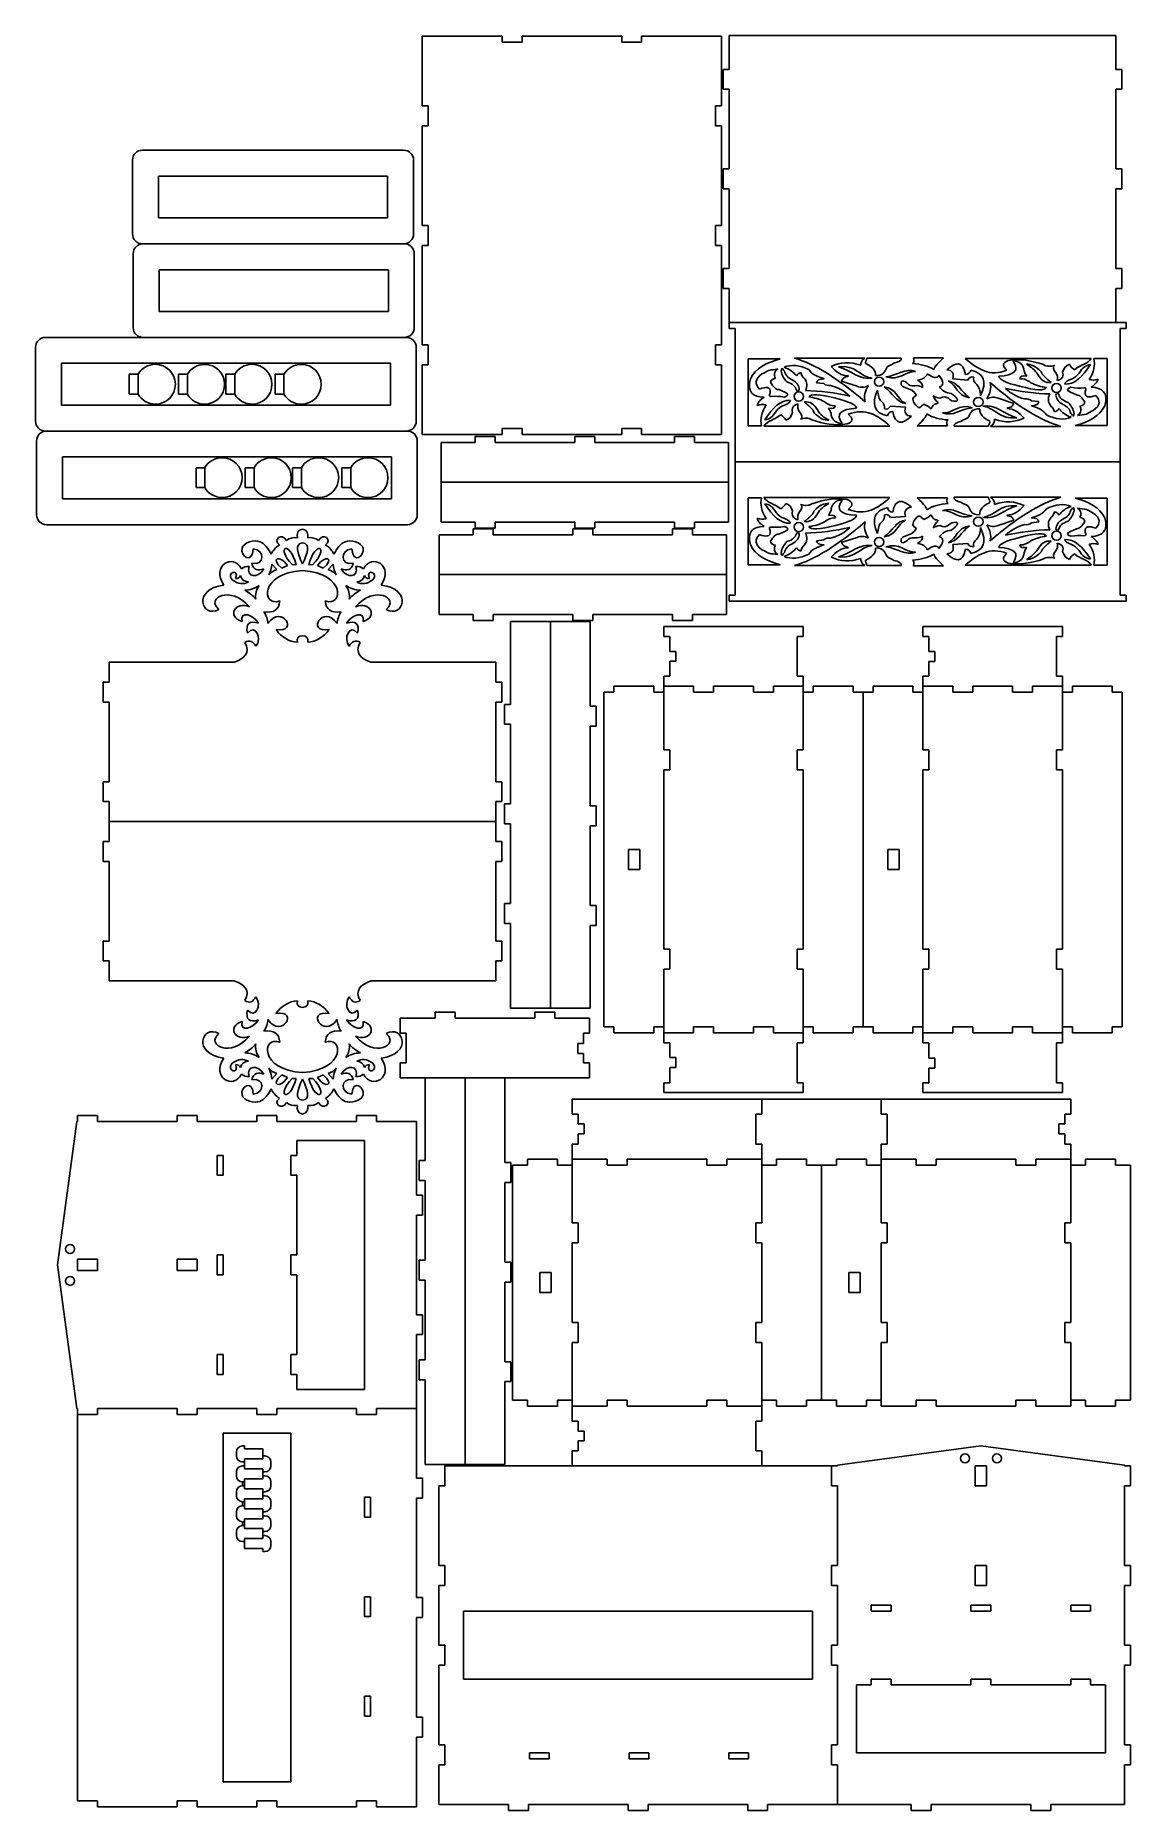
# Model space of a CAD drawing. Header units: millimetres. Extents: x 0 to 34.6, y 0 to 56.1.
import ezdxf

# ---------------------------------------------------------------- set-up
doc = ezdxf.new("R2010")
doc.units = ezdxf.units.MM
doc.header["$MEASUREMENT"] = 0
doc.layers.get('0').update_dxf_attribs({"linetype": 'CONTINUOUS'})

msp = doc.modelspace()

# ---------------------------------------------------------------- linework, layer by layer
at = {"color": 0}
for p, q in [((21.9214, 55.0607), (21.9214, 56.1314)), ((21.9214, 56.1314), (34.1418, 56.1314)), ((34.1418, 56.1314), (34.1418, 55.0607)), ((14.7478, 56.11), (12.2281, 56.11)), ((12.2281, 56.11), (12.2281, 53.905)), ((14.7478, 55.9208), (14.7478, 56.11)), ((15.3778, 55.9208), (14.7478, 55.9208)), ((18.5272, 56.11), (15.3778, 56.11)), ((15.3778, 56.11), (15.3778, 55.9208)), ((18.5272, 55.9208), (18.5272, 56.11)), ((19.1572, 55.9208), (18.5272, 55.9208)), ((21.6769, 56.11), (19.1572, 56.11)), ((19.1572, 56.11), (19.1572, 55.9208)), ((21.6769, 53.905), (21.6769, 56.11)), ((21.7324, 54.4304), (21.7324, 55.0607)), ((21.7324, 55.0607), (21.9214, 55.0607)), ((34.1418, 55.0607), (34.3308, 55.0607)), ((34.3308, 55.0607), (34.3308, 54.4304)), ((12.2281, 53.905), (12.417, 53.905)), ((12.417, 53.905), (12.417, 53.2753)), ((21.4879, 53.2753), (21.4879, 53.905)), ((21.4879, 53.905), (21.6769, 53.905)), ((21.9214, 54.4304), (21.7324, 54.4304)), ((21.9214, 51.911), (21.9214, 54.4304)), ((34.3308, 54.4304), (34.1418, 54.4304)), ((34.1418, 54.4304), (34.1418, 51.911)), ((12.417, 53.2753), (12.2281, 53.2753)), ((12.2281, 53.2753), (12.2281, 50.1256)), ((21.6769, 53.2753), (21.4879, 53.2753)), ((21.6769, 50.1256), (21.6769, 53.2753)), ((3.38456, 52.5057), (11.6365, 52.5057)), ((3.06956, 49.86), (3.06956, 52.1907)), ((11.1324, 51.6868), (3.8884, 51.6868)), ((3.8884, 51.6868), (3.8884, 50.3639)), ((11.1324, 50.3639), (11.1324, 51.6868)), ((11.9514, 52.1907), (11.9514, 49.86)), ((21.7324, 51.2813), (21.7324, 51.911)), ((21.7324, 51.911), (21.9214, 51.911)), ((34.1418, 51.911), (34.3308, 51.911)), ((34.3308, 51.911), (34.3308, 51.2813)), ((21.9214, 51.2813), (21.7324, 51.2813)), ((21.9214, 48.7614), (21.9214, 51.2813)), ((34.3308, 51.2813), (34.1418, 51.2813)), ((34.1418, 51.2813), (34.1418, 48.7614)), ((3.8884, 50.3639), (11.1324, 50.3639)), ((12.2281, 50.1256), (12.417, 50.1256)), ((12.417, 50.1256), (12.417, 49.4957)), ((21.4879, 49.4957), (21.4879, 50.1256)), ((21.4879, 50.1256), (21.6769, 50.1256)), ((3.40647, 49.5451), (3.38456, 49.5451)), ((3.40647, 49.5451), (11.6365, 49.5451)), ((11.6365, 49.5451), (11.6584, 49.5451)), ((12.2281, 49.4957), (12.2281, 46.346)), ((12.417, 49.4957), (12.2281, 49.4957)), ((21.6769, 49.4957), (21.4879, 49.4957)), ((21.6769, 46.346), (21.6769, 49.4957)), ((3.09147, 46.8993), (3.09147, 49.2301)), ((11.9732, 49.2301), (11.9732, 46.8993)), ((11.1545, 48.7261), (3.91037, 48.7261)), ((3.91037, 48.7261), (3.91037, 47.4033)), ((11.1545, 47.4033), (11.1545, 48.7261)), ((21.7324, 48.1315), (21.7324, 48.7614)), ((21.7324, 48.7614), (21.9214, 48.7614)), ((34.1418, 48.7614), (34.3308, 48.7614)), ((34.3308, 48.7614), (34.3308, 48.1315)), ((21.9214, 48.1315), (21.7324, 48.1315)), ((21.9214, 47.0606), (21.9214, 48.1315)), ((34.3308, 48.1315), (34.1418, 48.1315)), ((34.1418, 48.1315), (34.1418, 47.0606)), ((3.91037, 47.4033), (11.1545, 47.4033)), ((34.1418, 47.0606), (21.9214, 47.0606)), ((21.9214, 46.8714), (21.9214, 47.0606)), ((22.1167, 46.8714), (21.9214, 46.8714)), ((22.1167, 42.6511), (22.1167, 46.8714)), ((34.1418, 47.0606), (34.4693, 47.0606)), ((34.4693, 46.8714), (34.274, 46.8714)), ((34.274, 46.8714), (34.274, 42.6511)), ((34.4693, 47.0606), (34.4693, 46.8714)), ((0.00553, 43.9388), (0.00553, 46.2696)), ((0.32053, 46.5844), (3.40647, 46.5844)), ((3.40647, 46.5844), (11.6584, 46.5844)), ((11.6584, 46.5844), (11.7221, 46.5844)), ((12.037, 46.2696), (12.037, 43.9388)), ((12.2281, 46.346), (12.417, 46.346)), ((12.417, 46.346), (12.417, 45.7163)), ((21.4879, 45.7163), (21.4879, 46.346)), ((21.4879, 46.346), (21.6769, 46.346)), ((11.2182, 45.7656), (0.82444, 45.7656)), ((0.82444, 45.7656), (0.82444, 44.4428)), ((11.2182, 44.4428), (11.2182, 45.7656)), ((12.417, 45.7163), (12.2281, 45.7163)), ((12.2281, 45.7163), (12.2281, 43.5114)), ((21.6769, 45.7163), (21.4879, 45.7163)), ((21.6769, 43.5114), (21.6769, 45.7163)), ((23.5306, 45.9053), (22.5261, 45.9053)), ((22.5261, 45.9053), (22.5261, 43.785)), ((23.9857, 45.9308), (26.2079, 45.9308)), ((25.3785, 45.6565), (25.3785, 45.6565)), ((27.3611, 45.9293), (26.2737, 45.9293)), ((27.7451, 45.94), (28.7019, 45.94)), ((33.3661, 45.9213), (29.386, 45.9213)), ((33.8646, 45.9175), (33.4461, 45.9175)), ((33.8646, 43.7975), (33.8646, 45.9175)), ((3.24826, 45.419), (2.96875, 45.419)), ((2.96875, 45.419), (2.96875, 44.789)), ((3.24826, 44.789), (3.24826, 45.419)), ((4.80382, 45.4178), (4.52431, 45.4178)), ((4.52431, 45.4178), (4.52431, 44.7879)), ((4.80382, 44.7879), (4.80382, 45.4178)), ((6.30089, 45.419), (6.02126, 45.419)), ((6.02126, 45.419), (6.02126, 44.789)), ((6.30089, 44.789), (6.30089, 45.419)), ((7.85644, 45.4178), (7.57682, 45.4178)), ((7.57682, 45.4178), (7.57682, 44.7879)), ((7.85644, 44.7879), (7.85644, 45.4178)), ((23.489, 44.9362), (23.6796, 44.8525)), ((23.9192, 45.2414), (23.9192, 45.2414)), ((24.6865, 45.1487), (24.911, 45.1231)), ((25.4669, 45.2057), (25.9644, 45.0389)), ((26.6622, 45.3304), (26.6622, 45.3304)), ((26.8256, 45.0243), (26.8256, 45.0243)), ((26.8796, 45.3408), (26.8796, 45.3408)), ((27.691, 44.9153), (27.4335, 45.0201)), ((29.4618, 45.2375), (28.9899, 45.2708)), ((31.4556, 45.1518), (31.4556, 45.1518)), ((31.6776, 45.4113), (31.6776, 45.4113)), ((32.2668, 45.1322), (32.2668, 45.1322)), ((32.981, 45.4533), (32.981, 45.4533)), ((0.82444, 44.4428), (11.2182, 44.4428)), ((2.96875, 44.789), (3.24826, 44.789)), ((4.52431, 44.7879), (4.80382, 44.7879)), ((6.02126, 44.789), (6.30089, 44.789)), ((7.57682, 44.7879), (7.85644, 44.7879)), ((24.124, 44.8606), (24.124, 44.8606)), ((24.9351, 44.551), (24.9351, 44.551)), ((27.0221, 44.4151), (27.494, 44.3822)), ((29.5221, 44.6776), (29.5221, 44.6776)), ((29.6042, 44.3617), (29.6042, 44.3617)), ((29.7967, 44.6883), (29.7967, 44.6883)), ((30.9238, 44.4967), (30.4262, 44.6639)), ((31.7043, 44.554), (31.4799, 44.5797)), ((32.4715, 44.4611), (32.4715, 44.4611)), ((32.9018, 44.7664), (32.7111, 44.8503)), ((22.5261, 43.785), (22.9447, 43.785)), ((23.0246, 43.7815), (27.0047, 43.7815)), ((23.4097, 44.249), (23.4097, 44.249)), ((24.7131, 44.2911), (24.7131, 44.2911)), ((28.8179, 43.7937), (27.8613, 43.7937)), ((31.0122, 44.0458), (31.0122, 44.0458)), ((32.8601, 43.7975), (33.8646, 43.7975)), ((0.03841, 40.9782), (0.03841, 43.3089)), ((0.35341, 43.6237), (0.32053, 43.6237)), ((0.35341, 43.6237), (11.7221, 43.6237)), ((11.7221, 43.6237), (11.7549, 43.6237)), ((12.07, 43.3089), (12.07, 40.9782)), ((12.2281, 43.5114), (14.7478, 43.5114)), ((12.8274, 42.0056), (12.8274, 43.2653)), ((12.8274, 43.2653), (13.8983, 43.2653)), ((13.8983, 43.2653), (13.8983, 43.4543)), ((13.8983, 43.4543), (14.5282, 43.4543)), ((14.5282, 43.4543), (14.5282, 43.2653)), ((14.5282, 43.2653), (17.0478, 43.2653)), ((14.7478, 43.5114), (14.7478, 43.7004)), ((14.7478, 43.7004), (15.3778, 43.7004)), ((15.3778, 43.7004), (15.3778, 43.5114)), ((15.3778, 43.5114), (18.5272, 43.5114)), ((17.0478, 43.2653), (17.0478, 43.4543)), ((17.0478, 43.4543), (17.6778, 43.4543)), ((17.6778, 43.4543), (17.6778, 43.2653)), ((17.6778, 43.2653), (20.1974, 43.2653)), ((18.5272, 43.5114), (18.5272, 43.7004)), ((18.5272, 43.7004), (19.1572, 43.7004)), ((19.1572, 43.7004), (19.1572, 43.5114)), ((19.1572, 43.5114), (21.6769, 43.5114)), ((20.1974, 43.2653), (20.1974, 43.4543)), ((20.1974, 43.4543), (20.8274, 43.4543)), ((20.8274, 43.4543), (20.8274, 43.2653)), ((20.8274, 43.2653), (21.8983, 43.2653)), ((21.8983, 43.2653), (21.8983, 42.0056)), ((29.0296, 43.7735), (30.1169, 43.7735)), ((32.405, 43.7719), (30.1828, 43.7719)), ((11.2511, 42.805), (0.85731, 42.805)), ((0.85731, 42.805), (0.85731, 41.4821)), ((11.2511, 41.4821), (11.2511, 42.805)), ((5.35693, 42.4656), (5.07736, 42.4656)), ((5.07736, 42.4656), (5.07736, 41.8357)), ((5.35693, 41.8357), (5.35693, 42.4656)), ((6.91254, 42.4644), (6.63292, 42.4644)), ((6.63292, 42.4644), (6.63292, 41.8346)), ((6.91254, 41.8346), (6.91254, 42.4644)), ((8.40956, 42.4656), (8.12999, 42.4656)), ((8.12999, 42.4656), (8.12999, 41.8357)), ((8.40956, 41.8357), (8.40956, 42.4656)), ((9.96506, 42.4644), (9.68554, 42.4644)), ((9.68554, 42.4644), (9.68554, 41.8346)), ((9.96506, 41.8346), (9.96506, 42.4644)), ((22.1167, 38.4308), (22.1167, 42.6511)), ((22.1167, 42.6511), (34.274, 42.6511)), ((34.274, 42.6511), (34.274, 38.4308)), ((5.07736, 41.8357), (5.35693, 41.8357)), ((6.63292, 41.8346), (6.91254, 41.8346)), ((8.12999, 41.8357), (8.40956, 41.8357)), ((9.68554, 41.8346), (9.96506, 41.8346)), ((12.8274, 42.0056), (21.8983, 42.0056)), ((12.8274, 40.7458), (12.8274, 42.0056)), ((21.8983, 42.0056), (21.8983, 40.7458)), ((0.85731, 41.4821), (11.2511, 41.4821)), ((22.5261, 39.3969), (22.5261, 41.5174)), ((22.5261, 41.5174), (22.9447, 41.5174)), ((23.0246, 41.5211), (27.0047, 41.5211)), ((23.4097, 41.0531), (23.4097, 41.0531)), ((24.7131, 41.011), (24.7131, 41.011)), ((28.8179, 41.5085), (27.8613, 41.5085)), ((29.0296, 41.5288), (30.1169, 41.5288)), ((32.405, 41.5303), (30.1828, 41.5303)), ((31.0122, 41.2562), (31.0122, 41.2562)), ((32.8601, 41.505), (33.8646, 41.505)), ((33.8646, 41.505), (33.8646, 39.3847)), ((11.7549, 40.6632), (0.35341, 40.6632)), ((13.8983, 40.7458), (12.8274, 40.7458)), ((13.8352, 40.344), (13.8352, 40.5331)), ((13.8352, 40.5331), (14.4651, 40.5331)), ((13.8983, 40.5568), (13.8983, 40.7458)), ((14.5282, 40.5568), (13.8983, 40.5568)), ((14.4651, 40.5331), (14.4651, 40.344)), ((17.0478, 40.7458), (14.5282, 40.7458)), ((14.5282, 40.7458), (14.5282, 40.5568)), ((16.9849, 40.344), (16.9849, 40.5331)), ((16.9849, 40.5331), (17.6147, 40.5331)), ((17.0478, 40.5568), (17.0478, 40.7458)), ((17.6778, 40.5568), (17.0478, 40.5568)), ((17.6147, 40.5331), (17.6147, 40.344)), ((20.1974, 40.7458), (17.6778, 40.7458)), ((17.6778, 40.7458), (17.6778, 40.5568)), ((20.1344, 40.344), (20.1344, 40.5331)), ((20.1344, 40.5331), (20.7644, 40.5331)), ((20.1974, 40.5568), (20.1974, 40.7458)), ((20.8274, 40.5568), (20.1974, 40.5568)), ((20.7644, 40.5331), (20.7644, 40.344)), ((21.8983, 40.7458), (20.8274, 40.7458)), ((20.8274, 40.7458), (20.8274, 40.5568)), ((23.489, 40.3663), (23.6796, 40.45)), ((24.124, 40.4419), (24.124, 40.4419)), ((24.9351, 40.7515), (24.9351, 40.7515)), ((27.0221, 40.8874), (27.494, 40.92)), ((29.5221, 40.625), (29.5221, 40.625)), ((29.6042, 40.9406), (29.6042, 40.9406)), ((29.7967, 40.6142), (29.7967, 40.6142)), ((30.9238, 40.8056), (30.4262, 40.6386)), ((31.7043, 40.7482), (31.4799, 40.7225)), ((32.4715, 40.8411), (32.4715, 40.8411)), ((32.9018, 40.5357), (32.7111, 40.4524)), ((12.7644, 39.0843), (12.7644, 40.344)), ((12.7644, 40.344), (13.8352, 40.344)), ((14.4651, 40.344), (16.9849, 40.344)), ((17.6147, 40.344), (20.1344, 40.344)), ((20.7644, 40.344), (21.8353, 40.344)), ((21.8353, 40.344), (21.8353, 39.0843)), ((23.9192, 40.0608), (23.9192, 40.0608)), ((24.6865, 40.1539), (24.911, 40.1796)), ((25.4669, 40.0965), (25.9644, 40.2633)), ((26.6622, 39.9721), (26.6622, 39.9721)), ((26.8256, 40.2778), (26.8256, 40.2778)), ((26.8796, 39.9614), (26.8796, 39.9614)), ((27.691, 40.3869), (27.4335, 40.2821)), ((29.4618, 40.0647), (28.9899, 40.0318)), ((31.4556, 40.1504), (31.4556, 40.1504)), ((31.6776, 39.891), (31.6776, 39.891)), ((32.2668, 40.1699), (32.2668, 40.1699)), ((7.63086, 39.2415), (7.47439, 39.4196)), ((7.97038, 39.374), (7.78743, 39.2872)), ((8.24485, 39.3981), (8.11729, 39.4004)), ((8.44239, 39.4268), (8.44239, 39.4268)), ((8.63986, 39.3981), (8.76758, 39.4004)), ((8.91439, 39.374), (9.09744, 39.2872)), ((9.2539, 39.2415), (9.41032, 39.4196)), ((23.5306, 39.3969), (22.5261, 39.3969)), ((23.9857, 39.3712), (26.2079, 39.3712)), ((25.3785, 39.6457), (25.3785, 39.6457)), ((27.3611, 39.3733), (26.2737, 39.3733)), ((27.7451, 39.3625), (28.7019, 39.3625)), ((33.3661, 39.381), (29.386, 39.381)), ((32.981, 39.8489), (32.981, 39.8489)), ((33.8646, 39.3847), (33.4461, 39.3847)), ((6.21994, 38.919), (6.21994, 38.919)), ((7.06988, 38.7357), (7.06988, 38.7357)), ((9.81489, 38.7357), (9.81489, 38.7357)), ((10.6648, 38.919), (10.6648, 38.919)), ((12.7644, 39.0843), (21.8353, 39.0843)), ((12.7644, 37.8246), (12.7644, 39.0843)), ((21.8353, 39.0843), (21.8353, 37.8246)), ((21.9214, 38.2418), (21.9214, 38.4308)), ((21.9214, 38.4308), (22.1167, 38.4308)), ((34.4693, 38.2418), (21.9214, 38.2418)), ((34.274, 38.4308), (34.4693, 38.4308)), ((34.4693, 38.4308), (34.4693, 38.2418)), ((13.8352, 37.8246), (12.7644, 37.8246)), ((13.8352, 37.6356), (13.8352, 37.8246)), ((14.4651, 37.6356), (13.8352, 37.6356)), ((16.9849, 37.8246), (14.4651, 37.8246)), ((14.4651, 37.8246), (14.4651, 37.6356)), ((16.9849, 37.6356), (16.9849, 37.8246)), ((17.6147, 37.6356), (16.9849, 37.6356)), ((20.1344, 37.8246), (17.6147, 37.8246)), ((17.6147, 37.8246), (17.6147, 37.6356)), ((20.1344, 37.6356), (20.1344, 37.8246)), ((20.7644, 37.6356), (20.1344, 37.6356)), ((21.8353, 37.8246), (20.7644, 37.8246)), ((20.7644, 37.8246), (20.7644, 37.6356)), ((8.44239, 37.1539), (8.44239, 37.1539)), ((15.0169, 34.9814), (15.0169, 37.5979)), ((15.0169, 37.5979), (16.2768, 37.5979)), ((16.2768, 25.3775), (16.2768, 37.5979)), ((16.2768, 37.5979), (17.5367, 37.5979)), ((17.5367, 37.5979), (17.5367, 34.9232)), ((24.2657, 37.4447), (19.8563, 37.4447)), ((19.8563, 37.4447), (19.8563, 37.1297)), ((19.8563, 37.1297), (20.0451, 37.1297)), ((20.0451, 37.1297), (20.0451, 36.6575)), ((24.0767, 35.87), (24.0767, 37.1297)), ((24.0767, 37.1297), (24.2657, 37.1297)), ((24.2657, 37.1297), (24.2657, 37.4447)), ((32.4547, 37.4447), (28.0451, 37.4447)), ((28.0451, 37.4447), (28.0451, 37.1297)), ((28.0451, 37.1297), (28.2342, 37.1297)), ((28.2342, 37.1297), (28.2342, 36.6572)), ((32.2657, 35.87), (32.2657, 37.1297)), ((32.2657, 37.1297), (32.4547, 37.1297)), ((32.4547, 37.1297), (32.4547, 37.4447)), ((20.0451, 36.6575), (20.2342, 36.6575)), ((20.2342, 36.6575), (20.2342, 36.3425)), ((28.2342, 36.6572), (28.4231, 36.6572)), ((28.4231, 36.6572), (28.4231, 36.3424)), ((6.28071, 36.316), (2.33214, 36.316)), ((2.33214, 36.316), (2.33214, 35.686)), ((14.5526, 36.316), (10.6142, 36.3124)), ((14.5526, 35.686), (14.5526, 36.316)), ((20.0451, 36.3425), (20.0451, 35.87)), ((20.2342, 36.3425), (20.0451, 36.3425)), ((28.2342, 36.3424), (28.2342, 35.87)), ((28.4231, 36.3424), (28.2342, 36.3424)), ((2.33214, 35.686), (2.14324, 35.686)), ((2.14324, 35.686), (2.14324, 35.0561)), ((14.7415, 35.686), (14.5526, 35.686)), ((14.7415, 35.0561), (14.7415, 35.686)), ((17.9664, 24.7832), (17.9664, 35.3658)), ((17.9664, 35.3658), (18.2814, 35.3658)), ((18.2814, 35.3658), (18.2814, 35.5549)), ((18.2814, 35.5549), (19.5412, 35.5549)), ((19.5412, 35.5549), (19.5412, 35.3658)), ((19.5412, 35.3658), (19.8563, 35.3658)), ((20.0451, 35.87), (19.8563, 35.87)), ((19.8563, 35.87), (19.8563, 35.5549)), ((19.8563, 35.5549), (20.8011, 35.5549)), ((19.8563, 35.5549), (19.8563, 35.3658)), ((19.8563, 35.3658), (19.8563, 33.5392)), ((20.8011, 35.5549), (20.8011, 35.3658)), ((20.8011, 35.3658), (21.4311, 35.3658)), ((21.4311, 35.3658), (21.4311, 35.5549)), ((21.4311, 35.5549), (22.691, 35.5549)), ((22.691, 35.5549), (22.691, 35.3658)), ((22.691, 35.3658), (23.3208, 35.3658)), ((23.3208, 35.3658), (23.3208, 35.5549)), ((23.3208, 35.5549), (24.2657, 35.5549)), ((24.2657, 35.87), (24.0767, 35.87)), ((24.2657, 35.5549), (24.2657, 35.87)), ((24.2657, 35.5549), (24.2657, 35.366)), ((24.5807, 35.366), (24.2657, 35.366)), ((24.2657, 35.366), (24.2657, 33.5392)), ((25.8404, 35.5549), (24.5807, 35.5549)), ((24.5807, 35.5549), (24.5807, 35.366)), ((25.8404, 35.366), (25.8404, 35.5549)), ((26.1556, 35.366), (25.8404, 35.366)), ((26.1556, 24.7833), (26.1556, 35.3658)), ((26.1556, 35.3658), (26.4704, 35.3658)), ((26.4704, 35.3658), (26.4704, 35.5549)), ((26.4704, 35.5549), (27.7303, 35.5549)), ((27.7303, 35.5549), (27.7303, 35.3658)), ((27.7303, 35.3658), (28.0451, 35.3658)), ((28.2342, 35.87), (28.0451, 35.87)), ((28.0451, 35.87), (28.0451, 35.5549)), ((28.0451, 35.5549), (28.9901, 35.5549)), ((28.0451, 35.5549), (28.0451, 35.3658)), ((28.0451, 35.3658), (28.0451, 33.5392)), ((28.9901, 35.5549), (28.9901, 35.3658)), ((28.9901, 35.3658), (29.62, 35.3658)), ((29.62, 35.3658), (29.62, 35.5549)), ((29.62, 35.5549), (30.8799, 35.5549)), ((30.8799, 35.5549), (30.8799, 35.3658)), ((30.8799, 35.3658), (31.5099, 35.3658)), ((31.5099, 35.3658), (31.5099, 35.5549)), ((31.5099, 35.5549), (32.4547, 35.5549)), ((32.4547, 35.87), (32.2657, 35.87)), ((32.4547, 35.5549), (32.4547, 35.87)), ((32.4547, 35.5549), (32.4547, 35.366)), ((32.4547, 33.5392), (32.4547, 35.366)), ((32.4547, 35.366), (32.7696, 35.366)), ((32.7696, 35.366), (32.7696, 35.5549)), ((32.7696, 35.5549), (34.0294, 35.5549)), ((34.0294, 35.5549), (34.0294, 35.366)), ((34.0294, 35.366), (34.3444, 35.366)), ((34.3444, 35.366), (34.3444, 24.7833)), ((2.14324, 35.0561), (2.33214, 35.0561)), ((2.33214, 35.0561), (2.33214, 32.5365)), ((14.5526, 32.5365), (14.5526, 35.0561)), ((14.5526, 35.0561), (14.7415, 35.0561)), ((14.8281, 34.3514), (14.8281, 34.9814)), ((14.8281, 34.9814), (15.0169, 34.9814)), ((17.5367, 34.9232), (17.7257, 34.9232)), ((17.7257, 34.9232), (17.7257, 34.2932)), ((15.0169, 34.3514), (14.8281, 34.3514)), ((15.0169, 31.8318), (15.0169, 34.3514)), ((17.7257, 34.2932), (17.5367, 34.2932)), ((17.5367, 34.2932), (17.5367, 31.7736)), ((19.8563, 33.5392), (20.0451, 33.5392)), ((20.0451, 33.5392), (20.0451, 32.9092)), ((24.2657, 33.5392), (24.0767, 33.5392)), ((24.0767, 33.5392), (24.0767, 32.9093)), ((28.0451, 33.5392), (28.2342, 33.5392)), ((28.2342, 33.5392), (28.2342, 32.9092)), ((32.2657, 32.9093), (32.2657, 33.5392)), ((32.2657, 33.5392), (32.4547, 33.5392)), ((20.0451, 32.9092), (19.8563, 32.9092)), ((19.8563, 32.9092), (19.8563, 27.2399)), ((24.0767, 32.9093), (24.2657, 32.9093)), ((24.2657, 32.9093), (24.2657, 27.24)), ((28.2342, 32.9092), (28.0451, 32.9092)), ((28.0451, 32.9092), (28.0451, 27.2399)), ((32.4547, 32.9093), (32.2657, 32.9093)), ((32.4547, 27.24), (32.4547, 32.9093)), ((2.33214, 32.5365), (2.14324, 32.5365)), ((2.14324, 32.5365), (2.14324, 31.9065)), ((14.7415, 32.5365), (14.5526, 32.5365)), ((14.7415, 31.9065), (14.7415, 32.5365)), ((2.14324, 31.9065), (2.33214, 31.9065)), ((2.33214, 31.9065), (2.33214, 30.6465)), ((14.5526, 30.6465), (14.5526, 31.9065)), ((14.5526, 31.9065), (14.7415, 31.9065)), ((14.8281, 31.2018), (14.8281, 31.8318)), ((14.8281, 31.8318), (15.0169, 31.8318)), ((17.5367, 31.7736), (17.7257, 31.7736)), ((17.7257, 31.7736), (17.7257, 31.1436)), ((2.33214, 31.2765), (14.5526, 31.2765)), ((15.0169, 31.2018), (14.8281, 31.2018)), ((15.0169, 28.6822), (15.0169, 31.2018)), ((17.7257, 31.1436), (17.5367, 31.1436)), ((17.5367, 31.1436), (17.5367, 28.6239)), ((2.33214, 30.6465), (2.14312, 30.6465)), ((2.14312, 30.6465), (2.14312, 30.0167)), ((14.7415, 30.6465), (14.5526, 30.6465)), ((14.7415, 30.0167), (14.7415, 30.6465)), ((19.1035, 30.3896), (18.7444, 30.3896)), ((18.7444, 30.3896), (18.7444, 29.7596)), ((19.1035, 29.7596), (19.1035, 30.3896)), ((27.2925, 30.3896), (26.9335, 30.3896)), ((26.9335, 30.3896), (26.9335, 29.7596)), ((27.2925, 29.7596), (27.2925, 30.3896)), ((2.14312, 30.0167), (2.33214, 30.0167)), ((2.33214, 30.0167), (2.33214, 27.4971)), ((14.5526, 27.4971), (14.5526, 30.0167)), ((14.5526, 30.0167), (14.7415, 30.0167)), ((18.7444, 29.7596), (19.1035, 29.7596)), ((26.9335, 29.7596), (27.2925, 29.7596)), ((14.8281, 28.0524), (14.8281, 28.6822)), ((14.8281, 28.6822), (15.0169, 28.6822)), ((17.5367, 28.6239), (17.7257, 28.6239)), ((17.7257, 28.6239), (17.7257, 27.994)), ((15.0169, 28.0524), (14.8281, 28.0524)), ((15.0169, 25.3775), (15.0169, 28.0524)), ((17.7257, 27.994), (17.5367, 27.994)), ((17.5367, 27.994), (17.5367, 25.3775)), ((2.33214, 27.4971), (2.14312, 27.4971)), ((2.14312, 27.4971), (2.14312, 26.8671)), ((14.7415, 27.4971), (14.5526, 27.4971)), ((14.7415, 26.8671), (14.7415, 27.4971)), ((19.8563, 27.2399), (20.0451, 27.2399)), ((20.0451, 27.2399), (20.0451, 26.6101)), ((24.2657, 27.24), (24.0767, 27.24)), ((24.0767, 27.24), (24.0767, 26.6101)), ((28.0451, 27.2399), (28.2342, 27.2399)), ((28.2342, 27.2399), (28.2342, 26.6101)), ((32.2657, 26.6101), (32.2657, 27.24)), ((32.2657, 27.24), (32.4547, 27.24)), ((2.14312, 26.8671), (2.33214, 26.8671)), ((2.33214, 26.8671), (2.33214, 26.2372)), ((14.5526, 26.2372), (14.5526, 26.8671)), ((14.5526, 26.8671), (14.7415, 26.8671)), ((20.0451, 26.6101), (19.8563, 26.6101)), ((19.8563, 26.6101), (19.8563, 24.7832)), ((24.0767, 26.6101), (24.2657, 26.6101)), ((24.2657, 26.6101), (24.2657, 24.7833)), ((28.2342, 26.6101), (28.0451, 26.6101)), ((28.0451, 26.6101), (28.0451, 24.7832)), ((32.4547, 26.6101), (32.2657, 26.6101)), ((32.4547, 24.7833), (32.4547, 26.6101)), ((2.33214, 26.2372), (6.27046, 26.2408)), ((10.6041, 26.2372), (14.5526, 26.2372)), ((8.44239, 25.3992), (8.44239, 25.3992)), ((17.5367, 25.3775), (15.0169, 25.3775)), ((11.5303, 24.5883), (11.5303, 25.0607)), ((11.5303, 25.0607), (12.6327, 25.0607)), ((12.6327, 25.0607), (12.6327, 25.2497)), ((12.6327, 25.2497), (13.2625, 25.2497)), ((13.2625, 25.2497), (13.2625, 25.0607)), ((13.2625, 25.0607), (15.7822, 25.0607)), ((15.7822, 25.0607), (15.7822, 25.2497)), ((15.7822, 25.2497), (16.4121, 25.2497)), ((16.4121, 25.2497), (16.4121, 25.0607)), ((16.4121, 25.0607), (17.5144, 25.0607)), ((17.5144, 25.0607), (17.5144, 24.5883)), ((18.2814, 24.7832), (17.9664, 24.7832)), ((18.2814, 24.5943), (18.2814, 24.7832)), ((19.8563, 24.7832), (19.5412, 24.7832)), ((19.5412, 24.7832), (19.5412, 24.5943)), ((19.8563, 24.5943), (19.8563, 24.7832)), ((21.4311, 24.7833), (20.8011, 24.7833)), ((20.8011, 24.7833), (20.8011, 24.5943)), ((21.4311, 24.5943), (21.4311, 24.7833)), ((23.3208, 24.7833), (22.691, 24.7833)), ((22.691, 24.7833), (22.691, 24.5943)), ((23.3208, 24.5943), (23.3208, 24.7833)), ((24.2657, 24.7833), (24.5807, 24.7833)), ((24.2657, 24.5943), (24.2657, 24.7833)), ((24.5807, 24.7833), (24.5807, 24.5943)), ((25.8404, 24.5943), (25.8404, 24.7833)), ((25.8404, 24.7833), (26.1556, 24.7833)), ((26.4704, 24.7832), (26.1556, 24.7832)), ((26.4704, 24.5943), (26.4704, 24.7832)), ((28.0451, 24.7832), (27.7303, 24.7832)), ((27.7303, 24.7832), (27.7303, 24.5943)), ((28.0451, 24.5943), (28.0451, 24.7832)), ((29.62, 24.7833), (28.9901, 24.7833)), ((28.9901, 24.7833), (28.9901, 24.5943)), ((29.62, 24.5943), (29.62, 24.7833)), ((31.5099, 24.7833), (30.8799, 24.7833)), ((30.8799, 24.7833), (30.8799, 24.5943)), ((31.5099, 24.5943), (31.5099, 24.7833)), ((32.7696, 24.7833), (32.4547, 24.7833)), ((32.4547, 24.5943), (32.4547, 24.7833)), ((32.7696, 24.5943), (32.7696, 24.7833)), ((34.3444, 24.7833), (34.0294, 24.7833)), ((34.0294, 24.7833), (34.0294, 24.5943)), ((11.7193, 24.5883), (11.5303, 24.5883)), ((11.7193, 23.6433), (11.7193, 24.5883)), ((17.3254, 24.2585), (17.1367, 24.2585)), ((17.1367, 24.2585), (17.1367, 23.9436)), ((17.5144, 24.5883), (17.3254, 24.5883)), ((17.3254, 24.5883), (17.3254, 24.2585)), ((19.5412, 24.5943), (18.2814, 24.5943)), ((20.8011, 24.5943), (19.8563, 24.5943)), ((19.8563, 24.5943), (19.8563, 24.2793)), ((19.8563, 24.2793), (20.0451, 24.2793)), ((20.0451, 24.2793), (20.0451, 23.8115)), ((22.691, 24.5943), (21.4311, 24.5943)), ((24.2657, 24.5943), (23.3208, 24.5943)), ((24.0767, 23.0196), (24.0767, 24.2793)), ((24.0767, 24.2793), (24.2657, 24.2793)), ((24.2657, 24.2793), (24.2657, 24.5943)), ((24.5807, 24.5943), (25.8404, 24.5943)), ((27.7303, 24.5943), (26.4704, 24.5943)), ((28.9901, 24.5943), (28.0451, 24.5943)), ((28.0451, 24.5943), (28.0451, 24.2793)), ((28.0451, 24.2793), (28.2342, 24.2793)), ((28.2342, 24.2793), (28.2342, 23.795)), ((30.8799, 24.5943), (29.62, 24.5943)), ((32.4547, 24.5943), (31.5099, 24.5943)), ((32.2657, 23.0196), (32.2657, 24.2793)), ((32.2657, 24.2793), (32.4547, 24.2793)), ((32.4547, 24.2793), (32.4547, 24.5943)), ((34.0294, 24.5943), (32.7696, 24.5943)), ((6.21994, 23.6342), (6.21994, 23.6342)), ((7.06988, 23.8174), (7.06988, 23.8174)), ((9.81489, 23.8174), (9.81489, 23.8174)), ((10.6648, 23.6342), (10.6648, 23.6342)), ((11.5303, 23.1708), (11.5303, 23.6433)), ((11.5303, 23.6433), (11.7193, 23.6433)), ((17.1367, 23.9436), (17.3254, 23.9436)), ((17.3254, 23.9436), (17.3254, 23.6433)), ((17.3254, 23.6433), (17.5144, 23.6433)), ((17.5144, 23.6433), (17.5144, 23.1708)), ((20.0451, 23.8115), (20.2342, 23.8115)), ((20.2342, 23.8115), (20.2342, 23.4965)), ((28.2342, 23.795), (28.4231, 23.795)), ((28.4231, 23.795), (28.4231, 23.4799)), ((7.63086, 23.3117), (7.47439, 23.1335)), ((7.97038, 23.1793), (7.78733, 23.2658)), ((8.24485, 23.1551), (8.11719, 23.1528)), ((8.44239, 23.1264), (8.44239, 23.1264)), ((8.63986, 23.1551), (8.76747, 23.1528)), ((8.91439, 23.1793), (9.09733, 23.2658)), ((9.2539, 23.3117), (9.41032, 23.1335)), ((17.5144, 23.1708), (11.5303, 23.1708)), ((12.3185, 20.5543), (12.3185, 23.1708)), ((13.5783, 10.9505), (13.5783, 23.1708)), ((14.8382, 23.1708), (14.8382, 20.4961)), ((20.0451, 23.0196), (19.8563, 23.0196)), ((19.8563, 23.0196), (19.8563, 22.7046)), ((20.0451, 23.4965), (20.0451, 23.0196)), ((20.2342, 23.4965), (20.0451, 23.4965)), ((24.2657, 23.0196), (24.0767, 23.0196)), ((24.2657, 22.7046), (24.2657, 23.0196)), ((28.2342, 23.0196), (28.0451, 23.0196)), ((28.0451, 23.0196), (28.0451, 22.7046)), ((28.2342, 23.4799), (28.2342, 23.0196)), ((28.4231, 23.4799), (28.2342, 23.4799)), ((32.4547, 23.0196), (32.2657, 23.0196)), ((32.4547, 22.7046), (32.4547, 23.0196)), ((16.9671, 22.0214), (16.9671, 22.4936)), ((16.9671, 22.4936), (32.7151, 22.4936)), ((19.8563, 22.7046), (24.2657, 22.7046)), ((22.9514, 22.4936), (22.9514, 22.0214)), ((26.7308, 22.0214), (26.7308, 22.4936)), ((28.0451, 22.7046), (32.4547, 22.7046)), ((32.7151, 22.4936), (32.7151, 22.0214)), ((1.96397, 21.9811), (1.33409, 21.9811)), ((1.33409, 21.9811), (1.33409, 21.7921)), ((1.96397, 21.7921), (1.96397, 21.9811)), ((5.11361, 21.9811), (4.48372, 21.9811)), ((4.48372, 21.9811), (4.48372, 21.7921)), ((5.11361, 21.7921), (5.11361, 21.9811)), ((7.63336, 21.9811), (7.00336, 21.9811)), ((7.00336, 21.9811), (7.00336, 21.7921)), ((7.63336, 21.7921), (7.63336, 21.9811)), ((10.7829, 21.9811), (10.1529, 21.9811)), ((10.1529, 21.9811), (10.1529, 21.7921)), ((10.7829, 21.7921), (10.7829, 21.9811)), ((17.1561, 22.0214), (16.9671, 22.0214)), ((17.1561, 21.7211), (17.1561, 22.0214)), ((22.9514, 22.0214), (22.7624, 22.0214)), ((22.7624, 22.0214), (22.7624, 21.0764)), ((26.9199, 22.0214), (26.7308, 22.0214)), ((26.9199, 21.0764), (26.9199, 22.0214)), ((32.7151, 22.0214), (32.5261, 22.0214)), ((32.5261, 22.0214), (32.5261, 21.7211)), ((1.30892, 21.7921), (0.70421, 17.2565)), ((1.33409, 21.7921), (1.30892, 21.7921)), ((4.48372, 21.7921), (1.96397, 21.7921)), ((7.00336, 21.7921), (5.11361, 21.7921)), ((10.1529, 21.7921), (7.63336, 21.7921)), ((12.0427, 21.7921), (10.7829, 21.7921)), ((12.0427, 19.4612), (12.0427, 21.7921)), ((17.345, 21.7211), (17.1561, 21.7211)), ((17.1561, 21.0764), (17.1561, 21.4061)), ((17.1561, 21.4061), (17.345, 21.4061)), ((17.345, 21.4061), (17.345, 21.7211)), ((32.5261, 21.7211), (32.3371, 21.7211)), ((32.3371, 21.7211), (32.3371, 21.4061)), ((32.3371, 21.4061), (32.5261, 21.4061)), ((32.5261, 21.4061), (32.5261, 21.0764)), ((8.26313, 20.7213), (8.26313, 21.1936)), ((8.26313, 21.1936), (10.4048, 21.1936)), ((10.4048, 21.1936), (10.4048, 13.3196)), ((16.9671, 20.6039), (16.9671, 21.0764)), ((16.9671, 21.0764), (17.1561, 21.0764)), ((22.7624, 21.0764), (22.9514, 21.0764)), ((22.9514, 21.0764), (22.9514, 20.6039)), ((26.7308, 20.6039), (26.7308, 21.0764)), ((26.7308, 21.0764), (26.9199, 21.0764)), ((32.5261, 21.0764), (32.7151, 21.0764)), ((32.7151, 21.0764), (32.7151, 20.6039)), ((5.93257, 20.7213), (5.74349, 20.7213)), ((5.74349, 20.7213), (5.74349, 20.0911)), ((5.93257, 20.0911), (5.93257, 20.7213)), ((8.07422, 20.0912), (8.07422, 20.7213)), ((8.07422, 20.7213), (8.26313, 20.7213)), ((12.1295, 19.9244), (12.1295, 20.5543)), ((12.1295, 20.5543), (12.3185, 20.5543)), ((14.8382, 20.4961), (15.0272, 20.4961)), ((15.0272, 20.4961), (15.0272, 19.8662)), ((15.0774, 12.9819), (15.0774, 20.415)), ((15.0774, 20.415), (15.5499, 20.415)), ((15.5499, 20.415), (15.5499, 20.6039)), ((15.5499, 20.6039), (16.4946, 20.6039)), ((16.4946, 20.6039), (16.4946, 20.415)), ((16.4946, 20.415), (16.9671, 20.415)), ((18.0694, 20.6039), (16.9671, 20.6039)), ((16.9671, 20.6039), (16.9671, 20.415)), ((16.9671, 20.415), (16.9671, 18.5882)), ((18.0694, 20.415), (18.0694, 20.6039)), ((18.6994, 20.415), (18.0694, 20.415)), ((21.219, 20.6039), (18.6994, 20.6039)), ((18.6994, 20.6039), (18.6994, 20.415)), ((21.219, 20.415), (21.219, 20.6039)), ((21.8489, 20.415), (21.219, 20.415)), ((22.9514, 20.6039), (21.8489, 20.6039)), ((21.8489, 20.6039), (21.8489, 20.415)), ((22.9514, 20.415), (22.9514, 20.6039)), ((23.4238, 20.415), (22.9514, 20.415)), ((22.9514, 20.415), (22.9514, 18.5882)), ((24.3686, 20.6039), (23.4238, 20.6039)), ((23.4238, 20.6039), (23.4238, 20.415)), ((24.3686, 20.415), (24.3686, 20.6039)), ((24.8411, 20.415), (24.3686, 20.415)), ((24.8411, 12.9819), (24.8411, 20.415)), ((24.8411, 20.415), (25.3135, 20.415)), ((25.3135, 20.415), (25.3135, 20.6039)), ((25.3135, 20.6039), (26.2585, 20.6039)), ((26.2585, 20.6039), (26.2585, 20.415)), ((26.2585, 20.415), (26.7308, 20.415)), ((27.8332, 20.6039), (26.7308, 20.6039)), ((26.7308, 20.6039), (26.7308, 20.415)), ((26.7308, 20.415), (26.7308, 18.5882)), ((27.8332, 20.415), (27.8332, 20.6039)), ((28.4632, 20.415), (27.8332, 20.415)), ((30.9828, 20.6039), (28.4632, 20.6039)), ((28.4632, 20.6039), (28.4632, 20.415)), ((30.9828, 20.415), (30.9828, 20.6039)), ((31.6126, 20.415), (30.9828, 20.415)), ((32.7151, 20.6039), (31.6126, 20.6039)), ((31.6126, 20.6039), (31.6126, 20.415)), ((32.7151, 20.415), (32.7151, 20.6039)), ((32.7151, 18.5882), (32.7151, 20.415)), ((32.7151, 20.415), (33.1875, 20.415)), ((33.1875, 20.415), (33.1875, 20.6039)), ((33.1875, 20.6039), (34.1325, 20.6039)), ((34.1325, 20.6039), (34.1325, 20.415)), ((34.1325, 20.415), (34.6049, 20.415)), ((34.6049, 20.415), (34.6049, 12.9819)), ((5.74349, 20.0911), (5.93257, 20.0911)), ((8.26313, 20.0912), (8.07422, 20.0912)), ((8.26313, 17.5715), (8.26313, 20.0912)), ((12.3185, 19.9244), (12.1295, 19.9244)), ((12.3185, 17.4047), (12.3185, 19.9244)), ((15.0272, 19.8662), (14.8382, 19.8662)), ((14.8382, 19.8662), (14.8382, 17.3465)), ((12.2318, 19.4612), (12.0427, 19.4612)), ((12.2318, 18.8314), (12.2318, 19.4612)), ((12.0427, 15.6818), (12.0427, 18.8314)), ((12.0427, 18.8314), (12.2318, 18.8314)), ((16.9671, 18.5882), (17.1561, 18.5882)), ((17.1561, 18.5882), (17.1561, 17.9583)), ((22.9514, 18.5882), (22.7624, 18.5882)), ((22.7624, 18.5882), (22.7624, 17.9583)), ((26.7308, 18.5882), (26.9199, 18.5882)), ((26.9199, 18.5882), (26.9199, 17.9583)), ((32.5261, 17.9583), (32.5261, 18.5882)), ((32.5261, 18.5882), (32.7151, 18.5882)), ((1.09787, 17.9022), (1.09787, 17.9022)), ((1.96397, 17.4361), (1.33409, 17.4361)), ((1.33409, 17.4361), (1.33409, 17.0771)), ((1.96397, 17.0771), (1.96397, 17.4361)), ((5.11361, 17.4361), (4.48372, 17.4361)), ((4.48372, 17.4361), (4.48372, 17.0771)), ((5.11361, 17.0771), (5.11361, 17.4361)), ((5.93257, 17.5715), (5.74349, 17.5715)), ((5.74349, 17.5715), (5.74349, 16.9415)), ((5.93257, 16.9415), (5.93257, 17.5715)), ((8.07422, 16.9415), (8.07422, 17.5715)), ((8.07422, 17.5715), (8.26313, 17.5715)), ((12.1295, 16.7749), (12.1295, 17.4047)), ((12.1295, 17.4047), (12.3185, 17.4047)), ((17.1561, 17.9583), (16.9671, 17.9583)), ((16.9671, 17.9583), (16.9671, 15.4386)), ((22.7624, 17.9583), (22.9514, 17.9583)), ((22.9514, 17.9583), (22.9514, 15.4386)), ((26.9199, 17.9583), (26.7308, 17.9583)), ((26.7308, 17.9583), (26.7308, 15.4386)), ((32.7151, 17.9583), (32.5261, 17.9583)), ((32.7151, 15.4386), (32.7151, 17.9583)), ((0.70421, 17.2565), (1.30892, 12.7212)), ((1.09787, 16.8943), (1.09787, 16.8943)), ((1.33409, 17.0771), (1.96397, 17.0771)), ((4.48372, 17.0771), (5.11361, 17.0771)), ((5.74349, 16.9415), (5.93257, 16.9415)), ((8.26313, 16.9415), (8.07422, 16.9415)), ((8.26313, 14.4219), (8.26313, 16.9415)), ((14.8382, 17.3465), (15.0272, 17.3465)), ((15.0272, 17.3465), (15.0272, 16.7167)), ((16.2961, 17.0133), (15.9371, 17.0133)), ((15.9371, 17.0133), (15.9371, 16.3835)), ((16.2961, 16.3835), (16.2961, 17.0133)), ((26.06, 17.0133), (25.7008, 17.0133)), ((25.7008, 17.0133), (25.7008, 16.3835)), ((26.06, 16.3835), (26.06, 17.0133)), ((12.3185, 16.7749), (12.1295, 16.7749)), ((12.3185, 14.2551), (12.3185, 16.7749)), ((15.0272, 16.7167), (14.8382, 16.7167)), ((14.8382, 16.7167), (14.8382, 14.1969)), ((15.9371, 16.3835), (16.2961, 16.3835)), ((25.7008, 16.3835), (26.06, 16.3835)), ((12.2318, 15.6818), (12.0427, 15.6818)), ((12.2318, 15.0519), (12.2318, 15.6818)), ((16.9671, 15.4386), (17.1561, 15.4386)), ((17.1561, 15.4386), (17.1561, 14.8086)), ((22.9514, 15.4386), (22.7624, 15.4386)), ((22.7624, 15.4386), (22.7624, 14.8086)), ((26.7308, 15.4386), (26.9199, 15.4386)), ((26.9199, 15.4386), (26.9199, 14.8086)), ((32.5261, 14.8086), (32.5261, 15.4386)), ((32.5261, 15.4386), (32.7151, 15.4386)), ((12.0427, 12.7212), (12.0427, 15.0519)), ((12.0427, 15.0519), (12.2318, 15.0519)), ((17.1561, 14.8086), (16.9671, 14.8086)), ((16.9671, 14.8086), (16.9671, 12.9819)), ((22.7624, 14.8086), (22.9514, 14.8086)), ((22.9514, 14.8086), (22.9514, 12.9819)), ((26.9199, 14.8086), (26.7308, 14.8086)), ((26.7308, 14.8086), (26.7308, 12.9819)), ((32.7151, 14.8086), (32.5261, 14.8086)), ((32.7151, 12.9819), (32.7151, 14.8086)), ((5.93257, 14.4219), (5.74349, 14.4219)), ((5.74349, 14.4219), (5.74349, 13.792)), ((5.93257, 13.792), (5.93257, 14.4219)), ((8.07422, 13.792), (8.07422, 14.4219)), ((8.07422, 14.4219), (8.26313, 14.4219)), ((12.1295, 13.6253), (12.1295, 14.2551)), ((12.1295, 14.2551), (12.3185, 14.2551)), ((14.8382, 14.1969), (15.0272, 14.1969)), ((15.0272, 14.1969), (15.0272, 13.567)), ((5.74349, 13.792), (5.93257, 13.792)), ((8.26313, 13.792), (8.07422, 13.792)), ((8.26313, 13.3196), (8.26313, 13.792)), ((12.3185, 13.6253), (12.1295, 13.6253)), ((12.3185, 10.9505), (12.3185, 13.6253)), ((15.0272, 13.567), (14.8382, 13.567)), ((14.8382, 13.567), (14.8382, 10.9505)), ((10.4048, 13.3196), (8.26313, 13.3196)), ((15.5499, 12.9819), (15.0774, 12.9819)), ((15.5499, 12.7929), (15.5499, 12.9819)), ((16.9671, 12.9819), (16.4946, 12.9819)), ((16.4946, 12.9819), (16.4946, 12.7929)), ((16.9671, 12.9819), (16.9671, 12.7929)), ((18.0694, 12.7929), (18.0694, 12.9819)), ((18.0694, 12.9819), (18.6994, 12.9819)), ((18.6994, 12.9819), (18.6994, 12.7929)), ((21.219, 12.7929), (21.219, 12.9819)), ((21.219, 12.9819), (21.8489, 12.9819)), ((21.8489, 12.9819), (21.8489, 12.7929)), ((22.9514, 12.9819), (23.4238, 12.9819)), ((22.9514, 12.7929), (22.9514, 12.9819)), ((23.4238, 12.9819), (23.4238, 12.7929)), ((24.3686, 12.7929), (24.3686, 12.9819)), ((24.3686, 12.9819), (24.8411, 12.9819)), ((25.3135, 12.9819), (24.8411, 12.9819)), ((25.3135, 12.7929), (25.3135, 12.9819)), ((26.7308, 12.9819), (26.2585, 12.9819)), ((26.2585, 12.9819), (26.2585, 12.7929)), ((26.7308, 12.9819), (26.7308, 12.7929)), ((27.8332, 12.7929), (27.8332, 12.9819)), ((27.8332, 12.9819), (28.4632, 12.9819)), ((28.4632, 12.9819), (28.4632, 12.7929)), ((30.9828, 12.7929), (30.9828, 12.9819)), ((30.9828, 12.9819), (31.6126, 12.9819)), ((31.6126, 12.9819), (31.6126, 12.7929)), ((33.1875, 12.9819), (32.7151, 12.9819)), ((32.7151, 12.7929), (32.7151, 12.9819)), ((33.1875, 12.7929), (33.1875, 12.9819)), ((34.6049, 12.9819), (34.1325, 12.9819)), ((34.1325, 12.9819), (34.1325, 12.7929)), ((1.30892, 12.7212), (1.33409, 12.7212)), ((1.33409, 12.7212), (1.33409, 12.5322)), ((1.33409, 12.5322), (1.96397, 12.5322)), ((1.33409, 0.31174), (1.33409, 12.5322)), ((1.96397, 12.5322), (1.96397, 12.7212)), ((1.96397, 12.7212), (4.48372, 12.7212)), ((4.48372, 12.7212), (4.48372, 12.5322)), ((4.48372, 12.5322), (5.11361, 12.5322)), ((5.11361, 12.5322), (5.11361, 12.7212)), ((5.11361, 12.7212), (7.00336, 12.7212)), ((7.00336, 12.7212), (7.00336, 12.5322)), ((7.00336, 12.5322), (7.63336, 12.5322)), ((7.63336, 12.5322), (7.63336, 12.7212)), ((7.63336, 12.7212), (10.1529, 12.7212)), ((10.1529, 12.7212), (10.1529, 12.5322)), ((10.1529, 12.5322), (10.7829, 12.5322)), ((10.7829, 12.5322), (10.7829, 12.7212)), ((10.7829, 12.7212), (12.0427, 12.7212)), ((12.0427, 12.7212), (12.0427, 10.5164)), ((16.4946, 12.7929), (15.5499, 12.7929)), ((16.9671, 12.3205), (16.9671, 12.7929)), ((16.9671, 12.7929), (18.0694, 12.7929)), ((18.6994, 12.7929), (21.219, 12.7929)), ((21.8489, 12.7929), (22.9514, 12.7929)), ((22.9514, 12.7929), (22.9514, 12.3205)), ((23.4238, 12.7929), (24.3686, 12.7929)), ((26.2585, 12.7929), (25.3135, 12.7929)), ((26.7308, 12.7929), (27.8332, 12.7929)), ((28.4632, 12.7929), (30.9828, 12.7929)), ((31.6126, 12.7929), (32.7151, 12.7929)), ((34.1325, 12.7929), (33.1875, 12.7929)), ((8.07422, 11.9337), (5.93251, 11.9337)), ((5.93251, 11.9337), (5.93251, 0.91016)), ((8.07422, 0.91016), (8.07422, 11.9337)), ((17.1561, 12.3205), (16.9671, 12.3205)), ((17.1561, 12.0045), (17.1561, 12.3205)), ((17.345, 12.0045), (17.1561, 12.0045)), ((17.345, 11.6895), (17.345, 12.0045)), ((22.9514, 12.3205), (22.7624, 12.3205)), ((22.7624, 12.3205), (22.7624, 11.3757)), ((6.35249, 11.217), (6.35249, 11.3429)), ((6.54156, 11.532), (6.60449, 11.532)), ((6.60449, 11.532), (6.60449, 11.4374)), ((6.60449, 11.4374), (7.18989, 11.4374)), ((7.18989, 11.4374), (7.18989, 11.1224)), ((16.9671, 10.9032), (16.9671, 11.3757)), ((16.9671, 11.3757), (17.1561, 11.3757)), ((17.1561, 11.3757), (17.1561, 11.6895)), ((17.1561, 11.6895), (17.345, 11.6895)), ((22.7624, 11.3757), (22.9514, 11.3757)), ((22.9514, 11.3757), (22.9514, 10.9032)), ((29.8804, 11.5332), (25.345, 10.9283)), ((34.4158, 10.9284), (29.8804, 11.5332)), ((6.35249, 10.5871), (6.35249, 10.7131)), ((6.60449, 11.0279), (6.54156, 11.0279)), ((6.54156, 10.902), (6.60449, 10.902)), ((7.18989, 11.1224), (6.60449, 11.1224)), ((6.60449, 11.1224), (6.60449, 10.902)), ((6.60449, 10.902), (6.60449, 11.0279)), ((6.60449, 10.902), (6.60449, 10.8075)), ((6.60449, 10.8075), (7.18989, 10.8075)), ((7.25282, 11.217), (7.18989, 11.217)), ((7.18989, 11.217), (7.18989, 11.1224)), ((7.18989, 10.8075), (7.18989, 10.4926)), ((7.18989, 10.7131), (7.25282, 10.7131)), ((7.44185, 10.902), (7.44185, 11.0279)), ((13.5783, 10.9505), (12.3185, 10.9505)), ((12.9356, 10.2733), (12.9356, 10.9032)), ((12.9356, 10.9032), (16.9671, 10.9032)), ((14.8382, 10.9505), (13.5783, 10.9505)), ((16.9671, 10.9032), (22.9514, 10.9032)), ((22.9514, 10.9032), (25.156, 10.9032)), ((25.345, 10.9032), (25.1561, 10.9032)), ((25.1561, 10.9032), (25.1561, 10.2733)), ((25.345, 10.9283), (25.345, 10.9032)), ((29.5183, 11.1394), (29.5183, 11.1394)), ((30.06, 10.9032), (29.7008, 10.9032)), ((29.7008, 10.9032), (29.7008, 10.2733)), ((30.06, 10.2733), (30.06, 10.9032)), ((30.5261, 11.1394), (30.5261, 11.1394)), ((34.4158, 10.9032), (34.4158, 10.9284)), ((34.6049, 10.9032), (34.4158, 10.9032)), ((34.6049, 10.2733), (34.6049, 10.9032)), ((6.60449, 10.3981), (6.54156, 10.3981)), ((6.54156, 10.3981), (6.54156, 10.2721)), ((6.54156, 10.2721), (6.60449, 10.2721)), ((7.18989, 10.4926), (6.60449, 10.4926)), ((6.60449, 10.4926), (6.60449, 10.1776)), ((6.60449, 10.2721), (6.60449, 10.3981)), ((6.60449, 10.1776), (7.18989, 10.1776)), ((7.25282, 10.5871), (7.18989, 10.5871)), ((7.18989, 10.5871), (7.18989, 10.4926)), ((7.18989, 10.1776), (7.18989, 10.0831)), ((7.44185, 10.2721), (7.44185, 10.3981)), ((12.0427, 10.5164), (12.2318, 10.5164)), ((12.2318, 10.5164), (12.2318, 9.88656)), ((12.7466, 7.75353), (12.7466, 10.2733)), ((12.7466, 10.2733), (12.9356, 10.2733)), ((25.1561, 10.2733), (25.345, 10.2733)), ((25.345, 10.2733), (25.345, 7.75353)), ((29.7008, 10.2733), (30.06, 10.2733)), ((34.4158, 7.75353), (34.4158, 10.2733)), ((34.4158, 10.2733), (34.6049, 10.2733)), ((6.35249, 9.95714), (6.35249, 10.0831)), ((6.60449, 9.76824), (6.54156, 9.76824)), ((6.54156, 9.76824), (6.54156, 9.64219)), ((6.54156, 9.64219), (6.60449, 9.64219)), ((7.18989, 9.86257), (6.60449, 9.86257)), ((6.60449, 9.86257), (6.60449, 9.54769)), ((6.60449, 9.64219), (6.60449, 9.76824)), ((6.60449, 9.54769), (7.18989, 9.54769)), ((7.18989, 10.0831), (7.25282, 10.0831)), ((7.18989, 9.95714), (7.18989, 10.0831)), ((7.25282, 9.95714), (7.18989, 9.95714)), ((7.18989, 9.95714), (7.18989, 9.86257)), ((7.18989, 9.54769), (7.18989, 9.45318)), ((7.44185, 9.64219), (7.44185, 9.76818)), ((10.5939, 9.91564), (10.4048, 9.91564)), ((10.4048, 9.91564), (10.4048, 9.28564)), ((10.5939, 9.28564), (10.5939, 9.91564)), ((12.2318, 9.88656), (12.0427, 9.88656)), ((12.0427, 9.88656), (12.0427, 6.73699)), ((6.35249, 9.32721), (6.35249, 9.45318)), ((6.60449, 9.13818), (6.54156, 9.13818)), ((6.54156, 9.13818), (6.54156, 9.01221)), ((6.54156, 9.01221), (6.60449, 9.01221)), ((7.18989, 9.23269), (6.60449, 9.23269)), ((6.60449, 9.23269), (6.60449, 8.91769)), ((6.60449, 9.01221), (6.60449, 9.13818)), ((7.18989, 9.45318), (7.25282, 9.45318)), ((7.18989, 9.32721), (7.18989, 9.45318)), ((7.25282, 9.32721), (7.18989, 9.32721)), ((7.18989, 9.32721), (7.18989, 9.23269)), ((7.44185, 9.01221), (7.44185, 9.13818)), ((10.4048, 9.28564), (10.5939, 9.28564)), ((6.35249, 8.69732), (6.35249, 8.82329)), ((6.60449, 8.50831), (6.54156, 8.50831)), ((6.60449, 8.91769), (7.18989, 8.91769)), ((7.18989, 8.60286), (6.60449, 8.60286)), ((6.60449, 8.60286), (6.60449, 8.28787)), ((7.18989, 8.91769), (7.18989, 8.82329)), ((7.18989, 8.82329), (7.25282, 8.82329)), ((7.18989, 8.69732), (7.18989, 8.82329)), ((7.25282, 8.69732), (7.18989, 8.69732)), ((7.18989, 8.69732), (7.18989, 8.60286)), ((7.44185, 8.38232), (7.44185, 8.50831)), ((6.60449, 8.28787), (7.18989, 8.28787)), ((7.18989, 8.28787), (7.18989, 8.19331)), ((7.18989, 8.19331), (7.25282, 8.19331)), ((12.9356, 7.75353), (12.7466, 7.75353)), ((12.9356, 7.12369), (12.9356, 7.75353)), ((25.345, 7.75353), (25.1561, 7.75353)), ((25.1561, 7.75353), (25.1561, 7.12369)), ((30.06, 7.75353), (29.7008, 7.75353)), ((29.7008, 7.75353), (29.7008, 7.12369)), ((30.06, 7.12369), (30.06, 7.75353)), ((34.6049, 7.75353), (34.4158, 7.75353)), ((34.6049, 7.12369), (34.6049, 7.75353)), ((10.5939, 6.766), (10.4048, 6.766)), ((10.4048, 6.766), (10.4048, 6.13618)), ((10.5939, 6.13618), (10.5939, 6.766)), ((12.0427, 6.73699), (12.2318, 6.73699)), ((12.2318, 6.73699), (12.2318, 6.10693)), ((12.7466, 5.23389), (12.7466, 7.12369)), ((12.7466, 7.12369), (12.9356, 7.12369)), ((25.1561, 7.12369), (25.345, 7.12369)), ((25.345, 7.12369), (25.345, 5.23389)), ((29.7008, 7.12369), (30.06, 7.12369)), ((34.4158, 7.12369), (34.6049, 7.12369)), ((34.4158, 5.23389), (34.4158, 7.12369)), ((24.5576, 6.30479), (13.5341, 6.30479)), ((13.5341, 6.30479), (13.5341, 4.16303)), ((24.5576, 4.16303), (24.5576, 6.30479)), ((27.0458, 6.49376), (26.4158, 6.49376)), ((26.4158, 6.49376), (26.4158, 6.30474)), ((26.4158, 6.30474), (27.0458, 6.30474)), ((27.0458, 6.30474), (27.0458, 6.49376)), ((30.1953, 6.49376), (29.5654, 6.49376)), ((29.5654, 6.49376), (29.5654, 6.30474)), ((29.5654, 6.30474), (30.1953, 6.30474)), ((30.1953, 6.30474), (30.1953, 6.49376)), ((33.345, 6.49376), (32.7151, 6.49376)), ((32.7151, 6.49376), (32.7151, 6.30474)), ((32.7151, 6.30474), (33.345, 6.30474)), ((33.345, 6.30474), (33.345, 6.49376)), ((10.4048, 6.13618), (10.5939, 6.13618)), ((12.2318, 6.10693), (12.0427, 6.10693)), ((12.0427, 6.10693), (12.0427, 2.95742)), ((12.9356, 5.23389), (12.7466, 5.23389)), ((12.9356, 4.604), (12.9356, 5.23389)), ((25.345, 5.23389), (25.1561, 5.23389)), ((25.1561, 5.23389), (25.1561, 4.604)), ((34.6049, 5.23389), (34.4158, 5.23389)), ((34.6049, 4.604), (34.6049, 5.23389)), ((12.7466, 2.08431), (12.7466, 4.604)), ((12.7466, 4.604), (12.9356, 4.604)), ((25.1561, 4.604), (25.345, 4.604)), ((25.345, 4.604), (25.345, 2.08431)), ((34.4158, 2.08431), (34.4158, 4.604)), ((34.4158, 4.604), (34.6049, 4.604)), ((13.5341, 4.16303), (24.5576, 4.16303)), ((25.9435, 1.83247), (25.9435, 3.97412)), ((25.9435, 3.97412), (26.4158, 3.97412)), ((26.4158, 3.97412), (26.4158, 4.16303)), ((26.4158, 4.16303), (27.0458, 4.16303)), ((27.0458, 4.16303), (27.0458, 3.97412)), ((27.0458, 3.97412), (29.5654, 3.97412)), ((29.5654, 3.97412), (29.5654, 4.16303)), ((29.5654, 4.16303), (30.1954, 4.16303)), ((30.1954, 4.16303), (30.1954, 3.97412)), ((30.1954, 3.97412), (32.7151, 3.97412)), ((32.7151, 3.97412), (32.7151, 4.16303)), ((32.7151, 4.16303), (33.345, 4.16303)), ((33.345, 4.16303), (33.345, 3.97412)), ((33.345, 3.97412), (33.8175, 3.97412)), ((33.8175, 3.97412), (33.8175, 1.83247)), ((10.5939, 3.61643), (10.4048, 3.61643)), ((10.4048, 3.61643), (10.4048, 2.98649)), ((10.5939, 2.98649), (10.5939, 3.61643)), ((10.4048, 2.98649), (10.5939, 2.98649)), ((12.0427, 2.95742), (12.2318, 2.95742)), ((12.2318, 2.95742), (12.2318, 2.32747)), ((12.2318, 2.32747), (12.0427, 2.32747)), ((12.0427, 2.32747), (12.0427, 0.12278)), ((12.9356, 2.08431), (12.7466, 2.08431)), ((12.9356, 1.45443), (12.9356, 2.08431)), ((16.2403, 1.83247), (15.6103, 1.83247)), ((15.6103, 1.83247), (15.6103, 1.64344)), ((16.2403, 1.64344), (16.2403, 1.83247)), ((19.3899, 1.83247), (18.7599, 1.83247)), ((18.7599, 1.83247), (18.7599, 1.64344)), ((19.3899, 1.64344), (19.3899, 1.83247)), ((22.5394, 1.83247), (21.9096, 1.83247)), ((21.9096, 1.83247), (21.9096, 1.64344)), ((22.5394, 1.64344), (22.5394, 1.83247)), ((25.345, 2.08431), (25.1561, 2.08431)), ((25.1561, 2.08431), (25.1561, 1.45443)), ((33.8175, 1.83247), (25.9435, 1.83247)), ((34.6049, 2.08431), (34.4158, 2.08431)), ((34.6049, 1.45443), (34.6049, 2.08431)), ((12.7466, 0.19455), (12.7466, 1.45443)), ((12.7466, 1.45443), (12.9356, 1.45443)), ((15.6103, 1.64344), (16.2403, 1.64344)), ((18.7599, 1.64344), (19.3899, 1.64344)), ((21.9096, 1.64344), (22.5394, 1.64344)), ((25.1561, 1.45443), (25.345, 1.45443)), ((25.345, 1.45443), (25.345, 0.19455)), ((34.4158, 0.19455), (34.4158, 1.45443)), ((34.4158, 1.45443), (34.6049, 1.45443)), ((5.93251, 0.91016), (8.07422, 0.91016)), ((1.96408, 0.31174), (1.33409, 0.31174)), ((1.96408, 0.12278), (1.96408, 0.31174)), ((4.48372, 0.12278), (1.96408, 0.12278)), ((5.11361, 0.31174), (4.48372, 0.31174)), ((4.48372, 0.31174), (4.48372, 0.12278)), ((5.11361, 0.12278), (5.11361, 0.31174)), ((7.00336, 0.12278), (5.11361, 0.12278)), ((7.63336, 0.31174), (7.00336, 0.31174)), ((7.00336, 0.31174), (7.00336, 0.12278)), ((7.63336, 0.12278), (7.63336, 0.31174)), ((10.1529, 0.12278), (7.63336, 0.12278)), ((10.7829, 0.31174), (10.1529, 0.31174)), ((10.1529, 0.31174), (10.1529, 0.12278)), ((10.7829, 0.12278), (10.7829, 0.31174)), ((12.0427, 0.12278), (10.7829, 0.12278)), ((14.9514, 0.19455), (12.7466, 0.19455)), ((14.9514, 0.00553), (14.9514, 0.19455)), ((15.5812, 0.00553), (14.9514, 0.00553)), ((18.7308, 0.19455), (15.5812, 0.19455)), ((15.5812, 0.19455), (15.5812, 0.00553)), ((18.7308, 0.00553), (18.7308, 0.19455)), ((19.3607, 0.00553), (18.7308, 0.00553)), ((22.5104, 0.19455), (19.3607, 0.19455)), ((19.3607, 0.19455), (19.3607, 0.00553)), ((22.5104, 0.00553), (22.5104, 0.19455)), ((23.1403, 0.00553), (22.5104, 0.00553)), ((25.345, 0.19455), (23.1403, 0.19455)), ((23.1403, 0.19455), (23.1403, 0.00553)), ((25.345, 0.19455), (27.6757, 0.19455)), ((27.6757, 0.19455), (27.6757, 0.00553)), ((27.6757, 0.00553), (28.3056, 0.00553)), ((28.3056, 0.00553), (28.3056, 0.19455)), ((28.3056, 0.19455), (31.4553, 0.19455)), ((31.4553, 0.19455), (31.4553, 0.00553)), ((31.4553, 0.00553), (32.0853, 0.00553)), ((32.0853, 0.00553), (32.0853, 0.19455)), ((32.0853, 0.19455), (34.4158, 0.19455))]:
    msp.add_line(p, q, dxfattribs=at)
for points in [[(3.06956, 52.1907), (3.06956, 52.3637), (3.21121, 52.5057), (3.38456, 52.5057)], [(11.6365, 52.5057), (11.8096, 52.5057), (11.9514, 52.3637), (11.9514, 52.1907)], [(3.38456, 49.5451), (3.21121, 49.5451), (3.06956, 49.6867), (3.06956, 49.86)], [(3.09147, 49.2301), (3.09147, 49.4035), (3.23318, 49.5451), (3.40647, 49.5451)], [(11.9514, 49.86), (11.9514, 49.6867), (11.8096, 49.5451), (11.6365, 49.5451)], [(11.6584, 49.5451), (11.8316, 49.5451), (11.9732, 49.4035), (11.9732, 49.2301)], [(3.40647, 46.5844), (3.23318, 46.5844), (3.09147, 46.726), (3.09147, 46.8993)], [(11.9732, 46.8993), (11.9732, 46.726), (11.8316, 46.5844), (11.6584, 46.5844)], [(0.00553, 46.2696), (0.00553, 46.4429), (0.14724, 46.5844), (0.32053, 46.5844)], [(11.7221, 46.5844), (11.8952, 46.5844), (12.037, 46.4429), (12.037, 46.2696)], [(3.24826, 45.4189), (3.35721, 45.6071), (3.56076, 45.7338), (3.79394, 45.7338)], [(3.79394, 45.7338), (4.14182, 45.7338), (4.42383, 45.4518), (4.42383, 45.1039)], [(4.80382, 45.4176), (4.91271, 45.606), (5.11632, 45.7326), (5.3495, 45.7326)], [(5.3495, 45.7326), (5.69737, 45.7326), (5.97939, 45.451), (5.97939, 45.1028)], [(6.30089, 45.4189), (6.40978, 45.6071), (6.61339, 45.7338), (6.84657, 45.7338)], [(6.84657, 45.7338), (7.19444, 45.7338), (7.4764, 45.4518), (7.4764, 45.1039)], [(7.85644, 45.4176), (7.96539, 45.606), (8.16889, 45.7326), (8.40213, 45.7326)], [(8.40213, 45.7326), (8.75, 45.7326), (9.03196, 45.451), (9.03196, 45.1028)], [(22.5946, 45.2765), (22.7594, 45.6083), (23.1019, 45.7926), (23.5306, 45.9053)], [(22.9608, 45.4307), (23.0357, 45.454), (23.1026, 45.5176), (23.1774, 45.5414)], [(23.1774, 45.5414), (23.2681, 45.57), (23.3665, 45.5585), (23.4572, 45.5868)], [(23.4572, 45.5868), (23.3442, 45.49), (23.3293, 45.3932), (23.3857, 45.296)], [(23.5639, 45.5268), (23.5931, 45.6997), (23.6374, 45.5222), (23.6742, 45.5194)], [(23.751, 45.1758), (23.6617, 45.2689), (23.5924, 45.3849), (23.5639, 45.5268)], [(23.6628, 45.6419), (23.8858, 45.7396), (24.1487, 45.7051), (24.4428, 45.5689)], [(24.0471, 45.3679), (23.9582, 45.4874), (23.8331, 45.5807), (23.6628, 45.6419)], [(23.6742, 45.5194), (23.7025, 45.3943), (23.7793, 45.2988), (23.9192, 45.2414)], [(26.2203, 44.5475), (25.3543, 45.2994), (24.6185, 45.7446), (23.9857, 45.9308)], [(24.1881, 45.474), (24.1222, 45.4568), (24.0774, 45.4193), (24.0471, 45.3679)], [(24.2907, 45.2983), (24.254, 45.3163), (24.2194, 45.3683), (24.1881, 45.474)], [(24.4428, 45.5689), (24.5332, 45.4161), (24.7139, 45.3354), (24.9261, 45.28)], [(26.0862, 45.7043), (25.7478, 45.8264), (25.4379, 45.8039), (25.1501, 45.6676)], [(25.1501, 45.6676), (25.3022, 45.4939), (25.4722, 45.3646), (25.6953, 45.3668)], [(25.3785, 45.6565), (25.9246, 45.7281), (26.0358, 45.3461), (26.4476, 45.2944)], [(26.4476, 45.2944), (26.0499, 45.2229), (25.7908, 45.5447), (25.3785, 45.6565)], [(26.2079, 45.9308), (26.0938, 45.8543), (26.0762, 45.7785), (26.0862, 45.7043)], [(26.2737, 45.9293), (26.2628, 45.8586), (26.215, 45.8061), (26.244, 45.7583)], [(26.244, 45.7583), (26.434, 45.6653), (26.559, 45.5467), (26.5507, 45.3806)], [(26.5507, 45.3806), (26.6175, 45.3599), (26.7897, 45.3993), (26.8208, 45.4839)], [(26.8208, 45.4839), (26.8746, 45.5336), (26.87, 45.6068), (26.9239, 45.6565)], [(27.8139, 45.5072), (27.499, 45.6308), (27.2354, 45.3803), (26.8796, 45.3408)], [(26.8796, 45.3408), (27.316, 45.1958), (27.4681, 45.5222), (27.8139, 45.5072)], [(26.9239, 45.6565), (26.9722, 45.7012), (27.0792, 45.7228), (27.1276, 45.7675)], [(27.1276, 45.7675), (27.2907, 45.8042), (27.376, 45.8562), (27.3611, 45.9293)], [(27.7168, 45.7601), (27.7733, 45.7878), (27.7771, 45.8517), (27.7451, 45.94)], [(28.3917, 45.5692), (28.2099, 45.684), (27.9807, 45.7426), (27.7168, 45.7601)], [(28.7019, 45.94), (28.5104, 45.7756), (28.4126, 45.6546), (28.3917, 45.5692)], [(28.7996, 45.5632), (29.0896, 45.8168), (29.3125, 45.8517), (29.3894, 45.4132)], [(28.9899, 45.2708), (29.0397, 45.4437), (28.9832, 45.5458), (28.7996, 45.5632)], [(29.386, 45.9213), (29.7665, 45.5838), (30.1694, 45.3282), (30.7026, 45.5482)], [(29.3894, 45.4132), (29.4807, 45.4174), (29.5406, 45.4601), (29.5606, 45.5521)], [(29.5606, 45.5521), (29.9651, 45.4549), (30.0833, 45.1913), (29.8689, 44.7332)], [(30.4472, 45.3599), (30.9261, 45.3814), (31.1175, 45.5299), (30.8961, 45.8432)], [(30.7026, 45.5482), (30.5444, 45.6799), (30.5538, 45.7828), (30.7406, 45.8554)], [(30.7406, 45.8554), (31.1215, 45.9232), (31.4887, 45.8462), (31.8517, 45.7239)], [(30.8961, 45.8432), (31.0744, 45.8364), (31.1922, 45.7533), (31.2386, 45.5804)], [(31.2386, 45.5804), (31.2417, 45.5057), (31.2711, 45.4311), (31.33, 45.3565)], [(31.7804, 45.4989), (31.6121, 45.6783), (31.4592, 45.7426), (31.3163, 45.7365)], [(31.3163, 45.7365), (31.4639, 45.6524), (31.596, 45.5539), (31.6776, 45.4113)], [(32.0962, 45.159), (31.9669, 45.2696), (31.8189, 45.3783), (31.7804, 45.4989)], [(31.8517, 45.7239), (31.9679, 45.6531), (32.0882, 45.6653), (32.2094, 45.7021)], [(32.2094, 45.7021), (32.1372, 45.6546), (32.1574, 45.5739), (32.2475, 45.4678)], [(32.2475, 45.4678), (32.3014, 45.4063), (32.3103, 45.3201), (32.2932, 45.2194)], [(32.2932, 45.2194), (32.4668, 45.2719), (32.5, 45.3692), (32.4606, 45.49)], [(32.4606, 45.49), (32.499, 45.6129), (32.5643, 45.7032), (32.6736, 45.7383)], [(32.5301, 45.1117), (32.8357, 45.0856), (33.0939, 45.3404), (33.3386, 45.7239)], [(32.6736, 45.7383), (32.7024, 45.6775), (32.754, 45.619), (32.8335, 45.5632)], [(32.8335, 45.5632), (33.0467, 45.7414), (33.2639, 45.7396), (33.3661, 45.9213)], [(33.3386, 45.7239), (33.2053, 45.7108), (33.0839, 45.6324), (32.981, 45.4533)], [(33.4461, 45.9175), (33.4887, 45.7071), (33.4567, 45.4869), (33.3014, 45.2524)], [(4.42383, 45.1039), (4.42383, 44.7561), (4.14182, 44.474), (3.79394, 44.474)], [(5.97939, 45.1028), (5.97939, 44.755), (5.69737, 44.4729), (5.3495, 44.4729)], [(7.4764, 45.1039), (7.4764, 44.7561), (7.19444, 44.474), (6.84657, 44.474)], [(9.03196, 45.1028), (9.03196, 44.755), (8.75, 44.4729), (8.40213, 44.4729)], [(23.0283, 44.6914), (22.6721, 44.7071), (22.4789, 44.861), (22.5946, 45.2765)], [(22.8854, 44.9504), (22.7263, 45.1108), (22.7389, 45.2708), (22.9608, 45.4307)], [(23.2189, 44.8269), (23.2401, 45.0347), (23.0921, 45.0293), (22.8854, 44.9504)], [(23.3857, 45.296), (23.2782, 45.2569), (23.2219, 45.2137), (23.2308, 45.1651)], [(23.2308, 45.1651), (23.3075, 45.0251), (23.391, 44.9306), (23.489, 44.9362)], [(24.0479, 44.9271), (24.0224, 45.0278), (23.9392, 45.1143), (23.751, 45.1758)], [(23.9192, 45.2414), (24.066, 45.1617), (24.1258, 45.0535), (24.1407, 44.934)], [(24.1407, 44.934), (24.111, 44.8758), (24.0801, 44.8697), (24.0479, 44.9271)], [(24.3325, 44.9038), (24.4051, 45.0354), (24.4008, 45.1667), (24.2907, 45.2983)], [(25.7367, 44.7282), (25.2642, 44.8296), (24.7949, 44.8996), (24.3325, 44.9038)], [(24.9261, 45.28), (24.7796, 45.2704), (24.6807, 45.2364), (24.6865, 45.1487)], [(24.911, 45.1231), (24.9708, 45.0665), (25.0501, 45.0576), (25.1354, 45.0644)], [(25.1354, 45.0644), (25.3844, 44.9938), (25.5789, 44.8767), (25.7367, 44.7282)], [(25.5339, 45.3003), (25.4994, 45.2761), (25.5014, 45.2299), (25.4669, 45.2057)], [(25.6953, 45.3668), (25.6535, 45.3374), (25.5757, 45.3297), (25.5339, 45.3003)], [(25.9644, 45.0389), (26.0811, 44.9925), (26.2029, 44.9999), (26.3297, 45.0607)], [(26.3297, 45.0607), (26.2108, 44.89), (26.1768, 44.7182), (26.2203, 44.5475)], [(26.9232, 44.1006), (26.5187, 44.1978), (26.4004, 44.4618), (26.615, 44.9194)], [(26.6622, 45.3304), (26.579, 45.3304), (26.5113, 45.265), (26.5113, 45.1854)], [(26.5113, 45.1854), (26.5113, 45.1054), (26.579, 45.0404), (26.6622, 45.0404)], [(26.615, 44.9194), (26.6231, 44.75), (26.6651, 44.6303), (26.734, 44.5579)], [(26.8132, 45.1854), (26.8132, 45.265), (26.7454, 45.3304), (26.6622, 45.3304)], [(26.6622, 45.0404), (26.7454, 45.0404), (26.8132, 45.1054), (26.8132, 45.1854)], [(26.8256, 45.0243), (27.2461, 44.9563), (27.2189, 44.6272), (27.5061, 44.4925)], [(27.5061, 44.4925), (27.1942, 44.5261), (27.096, 44.8414), (26.8256, 45.0243)], [(27.364, 45.0875), (27.3267, 45.1878), (27.3904, 45.265), (27.5432, 45.1529)], [(27.4335, 45.0201), (27.3985, 45.0439), (27.3721, 45.066), (27.364, 45.0875)], [(27.5432, 45.1529), (27.6006, 45.0707), (27.6837, 45.0389), (27.7928, 45.0581)], [(27.7975, 44.7251), (27.8706, 44.7411), (27.8358, 44.8043), (27.691, 44.9153)], [(27.7928, 45.0581), (27.8847, 45.0679), (27.9632, 45.0419), (28.0365, 45.0022)], [(27.879, 45.2336), (28.0307, 45.2567), (28.1396, 45.3182), (28.1847, 45.4361)], [(28.0365, 45.0022), (28.0422, 45.0786), (28.0113, 45.1553), (27.879, 45.2336)], [(28.1847, 45.4361), (28.3649, 45.3025), (28.4971, 45.2654), (28.5482, 45.3929)], [(28.5482, 45.3929), (28.7108, 45.1832), (28.7096, 45.0668), (28.5742, 45.0274)], [(28.5742, 45.0274), (28.6522, 44.9008), (28.7758, 44.8318), (28.935, 44.8085)], [(29.5221, 44.6776), (29.1014, 44.7454), (29.1286, 45.0749), (28.8415, 45.2096)], [(28.8415, 45.2096), (29.1535, 45.1758), (29.2517, 44.8606), (29.5221, 44.6776)], [(29.6546, 45.3251), (29.5693, 45.3515), (29.5065, 45.3182), (29.4618, 45.2375)], [(29.7499, 45.0947), (29.6546, 45.166), (29.6383, 45.244), (29.6546, 45.3251)], [(29.8689, 44.7332), (29.8608, 44.9026), (29.8187, 45.0228), (29.7499, 45.0947)], [(30.061, 44.6417), (30.1799, 44.8124), (30.2137, 44.9842), (30.1704, 45.1549)], [(30.1704, 45.1549), (31.0364, 44.4029), (31.7724, 43.9583), (32.405, 43.7719)], [(31.1017, 45.0419), (30.6658, 45.1479), (30.4467, 45.254), (30.4472, 45.3599)], [(31.2554, 44.6382), (31.0062, 44.7086), (30.8118, 44.8257), (30.6542, 44.9746)], [(30.6542, 44.9746), (31.1265, 44.8728), (31.5958, 44.8032), (32.0582, 44.7989)], [(31.9464, 45.0018), (31.891, 44.8946), (31.6137, 44.9057), (31.1017, 45.0419)], [(31.33, 45.3565), (31.1947, 45.3806), (31.1178, 45.3576), (31.1093, 45.2796)], [(31.1093, 45.2796), (31.2539, 45.2818), (31.3618, 45.2275), (31.4556, 45.1518)], [(31.4556, 45.1518), (31.6139, 45.0687), (31.7779, 45.0217), (31.9464, 45.0018)], [(31.6776, 45.4113), (31.779, 45.231), (31.9138, 45.1346), (32.0962, 45.159)], [(32.2668, 45.1322), (32.1836, 45.1322), (32.1158, 45.0672), (32.1158, 44.9872)], [(32.1158, 44.9872), (32.1158, 44.9072), (32.1836, 44.8422), (32.2668, 44.8422)], [(32.4178, 44.9872), (32.4178, 45.0672), (32.35, 45.1322), (32.2668, 45.1322)], [(32.2668, 44.8422), (32.35, 44.8422), (32.4178, 44.9072), (32.4178, 44.9872)], [(32.7383, 45.2669), (32.6019, 45.2153), (32.5347, 45.1636), (32.5301, 45.1117)], [(32.7111, 44.8503), (32.5686, 44.9072), (32.5904, 44.9589), (32.7231, 45.0064)], [(32.7231, 45.0064), (32.876, 44.9785), (33.011, 44.9728), (33.1321, 44.9883)], [(32.981, 45.4533), (32.9079, 45.3592), (32.8318, 45.2929), (32.7383, 45.2669)], [(33.1321, 44.9883), (33.2069, 44.9968), (33.2133, 44.9543), (33.1718, 44.8756)], [(33.3014, 45.2524), (33.3953, 45.2287), (33.4892, 45.2321), (33.5831, 45.2669)], [(33.5831, 45.2669), (33.5492, 45.1614), (33.4725, 45.0775), (33.3624, 45.011)], [(33.3624, 45.011), (33.7185, 44.9953), (33.9118, 44.8414), (33.7961, 44.4262)], [(3.79394, 44.474), (3.56076, 44.474), (3.35721, 44.6007), (3.24826, 44.789)], [(5.3495, 44.4729), (5.11632, 44.4729), (4.91271, 44.5996), (4.80382, 44.7879)], [(6.84657, 44.474), (6.61339, 44.474), (6.40978, 44.6007), (6.30089, 44.789)], [(8.40213, 44.4729), (8.16889, 44.4729), (7.96539, 44.5996), (7.85644, 44.7879)], [(22.8076, 44.4358), (22.8417, 44.5414), (22.9182, 44.6249), (23.0283, 44.6914)], [(23.0893, 44.4504), (22.9954, 44.474), (22.9015, 44.4707), (22.8076, 44.4358)], [(22.9447, 43.785), (22.9019, 43.9958), (22.934, 44.2154), (23.0893, 44.4504)], [(23.8606, 44.5908), (23.555, 44.6172), (23.2969, 44.3619), (23.0521, 43.9785)], [(23.2588, 44.7144), (23.1837, 44.7056), (23.1774, 44.7485), (23.2189, 44.8269)], [(23.6676, 44.696), (23.5147, 44.7243), (23.3797, 44.7301), (23.2588, 44.7144)], [(23.4097, 44.249), (23.4828, 44.3436), (23.5589, 44.4097), (23.6522, 44.4358)], [(23.6522, 44.4358), (23.7888, 44.4875), (23.856, 44.5392), (23.8606, 44.5908)], [(23.6796, 44.8525), (23.8221, 44.7951), (23.8003, 44.7439), (23.6676, 44.696)], [(24.0976, 44.4833), (23.924, 44.4308), (23.8907, 44.3333), (23.9301, 44.2128)], [(24.124, 44.8606), (24.0407, 44.8606), (23.9729, 44.7956), (23.9729, 44.7156)], [(23.9729, 44.7156), (23.9729, 44.6356), (24.0407, 44.5706), (24.124, 44.5706)], [(24.1433, 44.2346), (24.0893, 44.2961), (24.0804, 44.3826), (24.0976, 44.4833)], [(24.2749, 44.7156), (24.2749, 44.7956), (24.2071, 44.8606), (24.124, 44.8606)], [(24.124, 44.5706), (24.2071, 44.5706), (24.2749, 44.6356), (24.2749, 44.7156)], [(24.7131, 44.2911), (24.6117, 44.4718), (24.4771, 44.5678), (24.2946, 44.5433)], [(24.2946, 44.5433), (24.4238, 44.4328), (24.5718, 44.3244), (24.6103, 44.2036)], [(24.4443, 44.7007), (24.4999, 44.8082), (24.7769, 44.7971), (25.289, 44.6604)], [(24.9351, 44.551), (24.7768, 44.634), (24.6128, 44.6811), (24.4443, 44.7007)], [(25.2814, 44.4228), (25.1369, 44.4208), (25.029, 44.4749), (24.9351, 44.551)], [(25.0607, 44.3462), (25.196, 44.3218), (25.2729, 44.3447), (25.2814, 44.4228)], [(25.1522, 44.1224), (25.149, 44.1971), (25.1196, 44.2717), (25.0607, 44.3462)], [(25.9435, 44.3425), (25.4647, 44.3214), (25.2733, 44.1725), (25.4946, 43.8592)], [(25.289, 44.6604), (25.7249, 44.5544), (25.944, 44.4485), (25.9435, 44.3425)], [(27.0047, 43.7815), (26.6242, 44.1186), (26.2213, 44.3742), (25.6881, 44.1542)], [(26.734, 44.5579), (26.8293, 44.4867), (26.8454, 44.4086), (26.829, 44.3279)], [(26.829, 44.3279), (26.9146, 44.3011), (26.9772, 44.3344), (27.0221, 44.4151)], [(27.494, 44.3822), (27.444, 44.2089), (27.5007, 44.1071), (27.6842, 44.0899)], [(27.8547, 44.4064), (27.7213, 44.5468), (27.6882, 44.6574), (27.7975, 44.7251)], [(28.074, 44.4722), (27.9803, 44.3704), (27.9007, 44.3233), (27.8547, 44.4064)], [(28.3121, 44.3294), (28.2386, 44.3868), (28.1583, 44.4328), (28.074, 44.4722)], [(28.4435, 44.4897), (28.3804, 44.4714), (28.3408, 44.4106), (28.3121, 44.3294)], [(28.579, 44.6685), (28.4964, 44.6772), (28.43, 44.6994), (28.3747, 44.7346)], [(28.3747, 44.7346), (28.4056, 44.6524), (28.4574, 44.5843), (28.5267, 44.5288)], [(28.5267, 44.5288), (28.5228, 44.4871), (28.4906, 44.4799), (28.4435, 44.4897)], [(28.8542, 44.6593), (28.7878, 44.7117), (28.6972, 44.7171), (28.579, 44.6685)], [(29.6042, 44.3617), (29.1676, 44.5069), (29.0157, 44.1801), (28.67, 44.1951)], [(28.67, 44.1951), (28.9847, 44.0719), (29.2483, 44.3225), (29.6042, 44.3617)], [(29.1037, 44.5644), (28.9954, 44.5549), (28.9136, 44.5889), (28.8542, 44.6593)], [(28.935, 44.8085), (29.1258, 44.6888), (29.175, 44.6096), (29.1037, 44.5644)], [(29.84, 44.3222), (29.7733, 44.3425), (29.6011, 44.3035), (29.57, 44.2185)], [(29.7967, 44.6883), (29.7133, 44.6883), (29.6456, 44.6229), (29.6456, 44.5433)], [(29.6456, 44.5433), (29.6456, 44.4633), (29.7133, 44.3979), (29.7967, 44.3979)], [(29.9475, 44.5433), (29.9475, 44.6229), (29.8797, 44.6883), (29.7967, 44.6883)], [(29.7967, 44.3979), (29.8797, 44.3979), (29.9475, 44.4633), (29.9475, 44.5433)], [(29.9429, 44.4079), (30.3408, 44.4799), (30.6, 44.1576), (31.0122, 44.0458)], [(31.0122, 44.0458), (30.4661, 43.9747), (30.3549, 44.3567), (29.9429, 44.4079)], [(30.4262, 44.6639), (30.3096, 44.7101), (30.1879, 44.7025), (30.061, 44.6417)], [(30.6954, 44.336), (30.7372, 44.3654), (30.8151, 44.3731), (30.8568, 44.4021)], [(30.8568, 44.4021), (30.8912, 44.4267), (30.8894, 44.4725), (30.9238, 44.4967)], [(31.4799, 44.5797), (31.4199, 44.6364), (31.3407, 44.6451), (31.2554, 44.6382)], [(31.4646, 44.4224), (31.6111, 44.4324), (31.71, 44.4664), (31.7043, 44.554)], [(31.9479, 44.1335), (31.8575, 44.2865), (31.6768, 44.3674), (31.4646, 44.4224)], [(32.0582, 44.7989), (31.9856, 44.6674), (31.99, 44.5357), (32.1, 44.404)], [(32.1, 44.404), (32.1367, 44.3864), (32.1713, 44.3344), (32.2028, 44.2287)], [(32.25, 44.7683), (32.2797, 44.8265), (32.3106, 44.8326), (32.3428, 44.7753)], [(32.4715, 44.4611), (32.3247, 44.5411), (32.2649, 44.6493), (32.25, 44.7683)], [(32.3428, 44.7753), (32.3685, 44.675), (32.4518, 44.5885), (32.6397, 44.5269)], [(32.7165, 44.1829), (32.6882, 44.3083), (32.6114, 44.404), (32.4715, 44.4611)], [(32.6397, 44.5269), (32.7292, 44.4335), (32.7983, 44.3176), (32.8269, 44.1756)], [(33.7961, 44.4262), (33.6312, 44.094), (33.2888, 43.91), (32.8601, 43.7975)], [(33.1599, 44.5372), (33.0832, 44.6772), (32.9997, 44.7718), (32.9018, 44.7664)], [(32.9335, 44.1156), (33.0467, 44.2128), (33.0615, 44.3096), (33.005, 44.4064)], [(33.005, 44.4064), (33.1126, 44.4454), (33.1687, 44.4886), (33.1599, 44.5372)], [(33.1718, 44.8756), (33.1507, 44.6681), (33.2986, 44.6731), (33.5053, 44.7519)], [(33.5053, 44.7519), (33.6644, 44.5919), (33.6518, 44.4319), (33.4299, 44.2721)], [(0.32053, 43.6237), (0.14724, 43.6237), (0.00553, 43.7654), (0.00553, 43.9388)], [(12.037, 43.9388), (12.037, 43.7654), (11.8952, 43.6237), (11.7221, 43.6237)], [(23.5572, 44.1396), (23.344, 43.9612), (23.1268, 43.9632), (23.0246, 43.7815)], [(23.0521, 43.9785), (23.1856, 43.9919), (23.3069, 44.0704), (23.4097, 44.249)], [(23.7171, 43.964), (23.6883, 44.0253), (23.6368, 44.0838), (23.5572, 44.1396)], [(23.9301, 44.2128), (23.8918, 44.0896), (23.8264, 43.9996), (23.7171, 43.964)], [(24.1814, 44.0007), (24.2535, 44.0482), (24.2335, 44.1289), (24.1433, 44.2346)], [(24.539, 43.9789), (24.4229, 44.0493), (24.3026, 44.0375), (24.1814, 44.0007)], [(25.6501, 43.8472), (25.2693, 43.7792), (24.9021, 43.8564), (24.539, 43.9789)], [(24.6103, 44.2036), (24.7787, 44.0244), (24.9315, 43.9601), (25.0744, 43.966)], [(25.0744, 43.966), (24.9268, 44.0501), (24.7947, 44.1485), (24.7131, 44.2911)], [(25.4946, 43.8592), (25.3163, 43.8664), (25.1985, 43.9494), (25.1522, 44.1224)], [(25.6881, 44.1542), (25.8463, 44.0229), (25.8369, 43.92), (25.6501, 43.8472)], [(27.0943, 44.2396), (27.0032, 44.2353), (26.9433, 44.1925), (26.9232, 44.1006)], [(27.6842, 44.0899), (27.3942, 43.8362), (27.1714, 43.801), (27.0943, 44.2396)], [(27.8613, 43.7937), (28.0526, 43.9579), (28.1506, 44.0792), (28.1715, 44.1644)], [(28.1715, 44.1644), (28.3532, 44.0497), (28.5824, 43.9911), (28.8462, 43.9736)], [(28.8462, 43.9736), (28.7897, 43.946), (28.7861, 43.8817), (28.8179, 43.7937)], [(29.2631, 43.9353), (29.1, 43.8986), (29.0147, 43.8461), (29.0296, 43.7735)], [(29.4669, 44.0458), (29.4185, 44.0011), (29.3115, 43.9801), (29.2631, 43.9353)], [(29.57, 44.2185), (29.5161, 44.1692), (29.5207, 44.0957), (29.4669, 44.0458)], [(30.1468, 43.9444), (29.9568, 44.0371), (29.8318, 44.1557), (29.84, 44.3222)], [(30.1169, 43.7735), (30.1279, 43.8439), (30.1757, 43.8963), (30.1468, 43.9444)], [(30.1828, 43.7719), (30.2969, 43.8481), (30.3146, 43.9239), (30.3046, 43.9985)], [(30.3046, 43.9985), (30.6429, 43.876), (30.9529, 43.8989), (31.2406, 44.0351)], [(31.2406, 44.0351), (31.0885, 44.2085), (30.9186, 44.3382), (30.6954, 44.336)], [(32.7279, 44.0608), (32.505, 43.9628), (32.2419, 43.9972), (31.9479, 44.1335)], [(32.2028, 44.2287), (32.2685, 44.246), (32.3132, 44.2835), (32.3436, 44.3349)], [(32.3436, 44.3349), (32.4325, 44.215), (32.5578, 44.1217), (32.7279, 44.0608)], [(32.8269, 44.1756), (32.7976, 44.0026), (32.7533, 44.1806), (32.7165, 44.1829)], [(33.2133, 44.1611), (33.1228, 44.1328), (33.024, 44.1442), (32.9335, 44.1156)], [(33.4299, 44.2721), (33.3551, 44.2483), (33.2882, 44.1847), (33.2133, 44.1611)], [(0.03841, 43.3089), (0.03841, 43.4818), (0.18023, 43.6237), (0.35341, 43.6237)], [(11.7549, 43.6237), (11.9282, 43.6237), (12.07, 43.4818), (12.07, 43.3089)], [(5.35699, 42.4658), (5.46582, 42.6538), (5.66949, 42.7808), (5.90256, 42.7808)], [(5.90256, 42.7808), (6.25043, 42.7808), (6.53256, 42.4985), (6.53256, 42.1506)], [(6.91254, 42.4643), (7.02143, 42.6531), (7.22493, 42.7797), (7.45806, 42.7797)], [(7.45806, 42.7797), (7.80599, 42.7797), (8.08811, 42.4976), (8.08811, 42.1494)], [(8.4095, 42.4658), (8.51844, 42.6538), (8.72196, 42.7808), (8.95518, 42.7808)], [(8.95518, 42.7808), (9.30306, 42.7808), (9.58507, 42.4985), (9.58507, 42.1506)], [(9.96506, 42.4643), (10.074, 42.6531), (10.2775, 42.7797), (10.5107, 42.7797)], [(10.5107, 42.7797), (10.8586, 42.7797), (11.1406, 42.4976), (11.1406, 42.1494)], [(6.53256, 42.1506), (6.53256, 41.8028), (6.25043, 41.5207), (5.90256, 41.5207)], [(8.08811, 42.1494), (8.08811, 41.8015), (7.80599, 41.5196), (7.45806, 41.5196)], [(9.58507, 42.1506), (9.58507, 41.8028), (9.30306, 41.5207), (8.95518, 41.5207)], [(11.1406, 42.1494), (11.1406, 41.8015), (10.8586, 41.5196), (10.5107, 41.5196)], [(5.90256, 41.5207), (5.66949, 41.5207), (5.46582, 41.6474), (5.35699, 41.8357)], [(7.45806, 41.5196), (7.22493, 41.5196), (7.02143, 41.6463), (6.91254, 41.8346)], [(8.95518, 41.5207), (8.72196, 41.5207), (8.51844, 41.6474), (8.4095, 41.8357)], [(10.5107, 41.5196), (10.2775, 41.5196), (10.074, 41.6463), (9.96506, 41.8346)], [(0.35341, 40.6632), (0.18023, 40.6632), (0.03841, 40.8049), (0.03841, 40.9782)], [(12.07, 40.9782), (12.07, 40.8049), (11.9282, 40.6632), (11.7549, 40.6632)], [(22.9447, 41.5174), (22.9019, 41.3068), (22.934, 41.0868), (23.0893, 40.8518)], [(23.5572, 41.1629), (23.344, 41.3408), (23.1268, 41.3393), (23.0246, 41.5211)], [(23.8606, 40.7114), (23.555, 40.6854), (23.2969, 40.9403), (23.0521, 41.3236)], [(23.0521, 41.3236), (23.1856, 41.3103), (23.3069, 41.2318), (23.4097, 41.0531)], [(23.4097, 41.0531), (23.4828, 40.959), (23.5589, 40.8924), (23.6522, 40.8668)], [(23.7171, 41.3382), (23.6883, 41.2774), (23.6368, 41.2185), (23.5572, 41.1629)], [(23.9301, 41.0894), (23.8918, 41.2126), (23.8264, 41.3026), (23.7171, 41.3382)], [(24.0976, 40.8193), (23.924, 40.8714), (23.8907, 40.9689), (23.9301, 41.0894)], [(24.1433, 41.0676), (24.0893, 41.006), (24.0804, 40.9196), (24.0976, 40.8193)], [(24.1814, 41.3015), (24.2535, 41.2544), (24.2335, 41.1736), (24.1433, 41.0676)], [(24.539, 41.3236), (24.4229, 41.2529), (24.3026, 41.2651), (24.1814, 41.3015)], [(24.2946, 40.7589), (24.4238, 40.8694), (24.5718, 40.9778), (24.6103, 41.0986)], [(24.7131, 41.011), (24.6117, 40.8308), (24.4771, 40.7344), (24.2946, 40.7589)], [(25.6501, 41.4553), (25.2693, 41.5231), (24.9021, 41.4461), (24.539, 41.3236)], [(24.6103, 41.0986), (24.7787, 41.2781), (24.9315, 41.3424), (25.0744, 41.3362)], [(25.0744, 41.3362), (24.9268, 41.2521), (24.7947, 41.1538), (24.7131, 41.011)], [(25.1522, 41.1801), (25.149, 41.1051), (25.1196, 41.031), (25.0607, 40.9564)], [(25.0607, 40.9564), (25.196, 40.9804), (25.2729, 40.9575), (25.2814, 40.8794)], [(25.4946, 41.4431), (25.3163, 41.4361), (25.1985, 41.3528), (25.1522, 41.1801)], [(25.9435, 40.9597), (25.4647, 40.9808), (25.2733, 41.1297), (25.4946, 41.4431)], [(25.6881, 41.1481), (25.8463, 41.2793), (25.8369, 41.3822), (25.6501, 41.4553)], [(27.0047, 41.5211), (26.6242, 41.1836), (26.2213, 40.9281), (25.6881, 41.1481)], [(26.9232, 41.2017), (26.5187, 41.1044), (26.4004, 40.8408), (26.615, 40.3826)], [(26.734, 40.7443), (26.8293, 40.8154), (26.8454, 40.8936), (26.829, 40.9747)], [(26.829, 40.9747), (26.9146, 41.0011), (26.9772, 40.9682), (27.0221, 40.8874)], [(27.0943, 41.0626), (27.0032, 41.0669), (26.9433, 41.1097), (26.9232, 41.2017)], [(27.6842, 41.2126), (27.3942, 41.4664), (27.1714, 41.5013), (27.0943, 41.0626)], [(27.494, 40.92), (27.444, 41.0933), (27.5007, 41.1954), (27.6842, 41.2126)], [(28.074, 40.83), (27.9803, 40.9322), (27.9007, 40.9789), (27.8547, 40.8958)], [(27.8613, 41.5085), (28.0526, 41.3443), (28.1506, 41.2235), (28.1715, 41.1381)], [(28.3121, 40.9728), (28.2386, 40.9154), (28.1583, 40.8694), (28.074, 40.83)], [(28.1715, 41.1381), (28.3532, 41.2525), (28.5824, 41.311), (28.8462, 41.329)], [(28.4435, 40.8128), (28.3804, 40.8311), (28.3408, 40.8921), (28.3121, 40.9728)], [(28.67, 41.1071), (28.9847, 41.2307), (29.2483, 40.9797), (29.6042, 40.9406)], [(29.6042, 40.9406), (29.1676, 40.7956), (29.0157, 41.1221), (28.67, 41.1071)], [(28.8462, 41.329), (28.7897, 41.3565), (28.7861, 41.4204), (28.8179, 41.5085)], [(29.2631, 41.3669), (29.1, 41.4036), (29.0147, 41.4561), (29.0296, 41.5288)], [(29.4669, 41.2562), (29.4185, 41.3011), (29.3115, 41.3221), (29.2631, 41.3669)], [(29.57, 41.0838), (29.5161, 41.1335), (29.5207, 41.2065), (29.4669, 41.2562)], [(29.84, 40.9804), (29.7733, 40.9597), (29.6011, 40.9992), (29.57, 41.0838)], [(30.1468, 41.3581), (29.9568, 41.2651), (29.8318, 41.1465), (29.84, 40.9804)], [(31.0122, 41.2562), (30.4661, 41.3279), (30.3549, 40.9456), (29.9429, 40.8943)], [(29.9429, 40.8943), (30.3408, 40.8228), (30.6, 41.1446), (31.0122, 41.2562)], [(30.1169, 41.5288), (30.1279, 41.4583), (30.1757, 41.406), (30.1468, 41.3581)], [(30.1704, 40.1474), (31.0364, 40.8993), (31.7724, 41.3439), (32.405, 41.5303)], [(30.1828, 41.5303), (30.2969, 41.4542), (30.3146, 41.3783), (30.3046, 41.3038)], [(30.3046, 41.3038), (30.6429, 41.4262), (30.9529, 41.4033), (31.2406, 41.2674)], [(31.2406, 41.2674), (31.0885, 41.0938), (30.9186, 40.9643), (30.6954, 40.9663)], [(31.9479, 41.1686), (31.8575, 41.0157), (31.6768, 40.9353), (31.4646, 40.8797)], [(32.7279, 41.2418), (32.505, 41.3393), (32.2419, 41.3049), (31.9479, 41.1686)], [(32.1, 40.8982), (32.1367, 40.9157), (32.1713, 40.9682), (32.2028, 41.0735)], [(32.2028, 41.0735), (32.2685, 41.0561), (32.3132, 41.019), (32.3436, 40.9674)], [(32.3436, 40.9674), (32.4325, 41.0872), (32.5578, 41.1806), (32.7279, 41.2418)], [(32.7165, 41.1193), (32.6882, 40.9938), (32.6114, 40.8982), (32.4715, 40.8411)], [(32.6397, 40.7753), (32.7292, 40.8686), (32.7983, 40.9846), (32.8269, 41.1265)], [(32.8269, 41.1265), (32.7976, 41.2996), (32.7533, 41.1217), (32.7165, 41.1193)], [(33.7961, 40.8763), (33.6312, 41.2081), (33.2888, 41.3921), (32.8601, 41.505)], [(33.2133, 41.1411), (33.1228, 41.1694), (33.024, 41.1583), (32.9335, 41.1867)], [(32.9335, 41.1867), (33.0467, 41.0899), (33.0615, 40.9926), (33.005, 40.8958)], [(33.4299, 41.0306), (33.3551, 41.0539), (33.2882, 41.1174), (33.2133, 41.1411)], [(33.5053, 40.5503), (33.6644, 40.7103), (33.6518, 40.8703), (33.4299, 41.0306)], [(7.93674, 40.165), (7.79329, 40.4236), (7.49132, 40.1951), (7.71517, 40.0299)], [(8.44239, 40.5262), (8.28797, 40.496), (8.26579, 40.3846), (8.27865, 40.2515)], [(8.60612, 40.2515), (8.61893, 40.3846), (8.5969, 40.496), (8.44239, 40.5262)], [(9.16954, 40.0299), (9.39344, 40.1951), (9.09147, 40.4236), (8.94803, 40.165)], [(23.0283, 40.6108), (22.6721, 40.595), (22.4789, 40.4413), (22.5946, 40.0257)], [(23.0893, 40.8518), (22.9954, 40.8285), (22.9015, 40.8315), (22.8076, 40.8668)], [(22.8076, 40.8668), (22.8417, 40.7611), (22.9182, 40.6774), (23.0283, 40.6108)], [(23.2189, 40.4753), (23.2401, 40.2679), (23.0921, 40.2729), (22.8854, 40.3517)], [(23.2588, 40.5878), (23.1837, 40.5967), (23.1774, 40.5538), (23.2189, 40.4753)], [(23.6676, 40.6061), (23.5147, 40.5782), (23.3797, 40.5725), (23.2588, 40.5878)], [(23.6522, 40.8668), (23.7888, 40.8147), (23.856, 40.7631), (23.8606, 40.7114)], [(23.6796, 40.45), (23.8221, 40.5071), (23.8003, 40.5587), (23.6676, 40.6061)], [(23.9729, 40.5871), (23.9729, 40.6667), (24.0407, 40.7321), (24.124, 40.7321)], [(24.124, 40.4419), (24.0407, 40.4419), (23.9729, 40.5071), (23.9729, 40.5871)], [(26.2203, 40.7547), (25.3543, 40.0028), (24.6185, 39.5581), (23.9857, 39.3712)], [(24.1407, 40.3682), (24.111, 40.4264), (24.0801, 40.4325), (24.0479, 40.375)], [(24.124, 40.7321), (24.2071, 40.7321), (24.2749, 40.6667), (24.2749, 40.5871)], [(24.2749, 40.5871), (24.2749, 40.5071), (24.2071, 40.4419), (24.124, 40.4419)], [(25.7367, 40.574), (25.2642, 40.4726), (24.7949, 40.4026), (24.3325, 40.3987)], [(24.9351, 40.7515), (24.7768, 40.6686), (24.6128, 40.6215), (24.4443, 40.6015)], [(24.4443, 40.6015), (24.4999, 40.4944), (24.7769, 40.5056), (25.289, 40.6418)], [(25.2814, 40.8794), (25.1369, 40.8817), (25.029, 40.8274), (24.9351, 40.7515)], [(25.1354, 40.2376), (25.3844, 40.3085), (25.5789, 40.4256), (25.7367, 40.574)], [(25.289, 40.6418), (25.7249, 40.7478), (25.944, 40.8537), (25.9435, 40.9597)], [(26.3297, 40.2415), (26.2108, 40.4122), (26.1768, 40.584), (26.2203, 40.7547)], [(26.615, 40.3826), (26.6231, 40.5522), (26.6651, 40.6724), (26.734, 40.7443)], [(26.8256, 40.2778), (27.2461, 40.346), (27.2189, 40.675), (27.5061, 40.8101)], [(27.5061, 40.8101), (27.1942, 40.7765), (27.096, 40.4611), (26.8256, 40.2778)], [(27.8547, 40.8958), (27.7213, 40.7554), (27.6882, 40.6451), (27.7975, 40.5771)], [(27.7975, 40.5771), (27.8706, 40.561), (27.8358, 40.4979), (27.691, 40.3869)], [(28.3747, 40.5679), (28.4056, 40.6501), (28.4574, 40.7179), (28.5267, 40.7733)], [(28.579, 40.6337), (28.4964, 40.625), (28.43, 40.6026), (28.3747, 40.5679)], [(28.5267, 40.7733), (28.5228, 40.8151), (28.4906, 40.8228), (28.4435, 40.8128)], [(28.5742, 40.2749), (28.6522, 40.4014), (28.7758, 40.4703), (28.935, 40.494)], [(28.8542, 40.6433), (28.7878, 40.5908), (28.6972, 40.5851), (28.579, 40.6337)], [(29.5221, 40.625), (29.1014, 40.5568), (29.1286, 40.2276), (28.8415, 40.0931)], [(28.8415, 40.0931), (29.1535, 40.1267), (29.2517, 40.4419), (29.5221, 40.625)], [(29.1037, 40.7378), (28.9954, 40.7474), (28.9136, 40.7137), (28.8542, 40.6433)], [(28.935, 40.494), (29.1258, 40.6139), (29.175, 40.6931), (29.1037, 40.7378)], [(29.5606, 39.7501), (29.9651, 39.8474), (30.0833, 40.1114), (29.8689, 40.569)], [(29.6456, 40.7592), (29.6456, 40.8392), (29.7133, 40.9043), (29.7967, 40.9043)], [(29.7967, 40.6142), (29.7133, 40.6142), (29.6456, 40.6793), (29.6456, 40.7592)], [(29.8689, 40.569), (29.8608, 40.3996), (29.8187, 40.2797), (29.7499, 40.2075)], [(29.7967, 40.9043), (29.8797, 40.9043), (29.9475, 40.8392), (29.9475, 40.7592)], [(29.9475, 40.7592), (29.9475, 40.6793), (29.8797, 40.6142), (29.7967, 40.6142)], [(30.4262, 40.6386), (30.3096, 40.5924), (30.1879, 40.5997), (30.061, 40.6604)], [(30.061, 40.6604), (30.1799, 40.4899), (30.2137, 40.3181), (30.1704, 40.1474)], [(31.2554, 40.6643), (31.0062, 40.5935), (30.8118, 40.4764), (30.6542, 40.3279)], [(30.6542, 40.3279), (31.1265, 40.4293), (31.5958, 40.4994), (32.0582, 40.5032)], [(30.6954, 40.9663), (30.7372, 40.9368), (30.8151, 40.9296), (30.8568, 40.9)], [(30.8568, 40.9), (30.8912, 40.876), (30.8894, 40.8296), (30.9238, 40.8056)], [(31.4799, 40.7225), (31.4199, 40.6658), (31.3407, 40.6575), (31.2554, 40.6643)], [(31.4646, 40.8797), (31.6111, 40.8703), (31.71, 40.8358), (31.7043, 40.7482)], [(32.0582, 40.5032), (31.9856, 40.6349), (31.99, 40.7665), (32.1, 40.8982)], [(32.1158, 40.315), (32.1158, 40.395), (32.1836, 40.4604), (32.2668, 40.4604)], [(32.4715, 40.8411), (32.3247, 40.7611), (32.2649, 40.6528), (32.25, 40.5339)], [(32.25, 40.5339), (32.2797, 40.4757), (32.3106, 40.4696), (32.3428, 40.5269)], [(32.2668, 40.4604), (32.35, 40.4604), (32.4178, 40.395), (32.4178, 40.315)], [(32.3428, 40.5269), (32.3685, 40.6272), (32.4518, 40.714), (32.6397, 40.7753)], [(32.7111, 40.4524), (32.5686, 40.395), (32.5904, 40.3432), (32.7231, 40.2958)], [(33.1599, 40.765), (33.0832, 40.625), (32.9997, 40.5304), (32.9018, 40.5357)], [(33.005, 40.8958), (33.1126, 40.8568), (33.1687, 40.8136), (33.1599, 40.765)], [(33.1321, 40.3142), (33.2069, 40.3054), (33.2133, 40.3482), (33.1718, 40.4267)], [(33.1718, 40.4267), (33.1507, 40.6342), (33.2986, 40.6292), (33.5053, 40.5503)], [(33.3624, 40.2912), (33.7185, 40.3069), (33.9118, 40.4608), (33.7961, 40.8763)], [(6.53017, 39.9158), (6.47293, 39.6751), (6.84603, 39.3965), (6.88693, 39.8951)], [(7.09538, 40.126), (6.92817, 40.194), (6.57607, 40.1092), (6.53017, 39.9158)], [(6.88693, 39.8951), (7.25738, 39.8718), (7.25564, 39.3488), (6.83871, 39.4475)], [(7.45518, 39.7268), (7.352, 39.9151), (7.23807, 40.0682), (7.09538, 40.126)], [(7.71517, 40.0299), (7.58653, 39.945), (7.50028, 39.8439), (7.45518, 39.7268)], [(8.11729, 39.4004), (7.58404, 39.9346), (8.01372, 40.2182), (8.24485, 39.3981)], [(8.27865, 40.2515), (8.14031, 40.2714), (8.03006, 40.235), (7.93674, 40.165)], [(8.44239, 39.4268), (8.27203, 39.7758), (8.18837, 40.059), (8.44239, 40.0865)], [(8.44239, 40.0865), (8.6964, 40.059), (8.61285, 39.7758), (8.44239, 39.4268)], [(8.94803, 40.165), (8.85471, 40.235), (8.74442, 40.2714), (8.60612, 40.2515)], [(8.76758, 39.4004), (9.30067, 39.9346), (8.87093, 40.2182), (8.63986, 39.3981)], [(9.42958, 39.7268), (9.38444, 39.8439), (9.29813, 39.945), (9.16954, 40.0299)], [(9.7895, 40.126), (9.64665, 40.0682), (9.53276, 39.9151), (9.42958, 39.7268)], [(10.046, 39.4475), (9.62912, 39.3488), (9.62739, 39.8718), (9.99783, 39.8951)], [(10.3546, 39.9158), (10.3087, 40.1092), (9.9566, 40.194), (9.7895, 40.126)], [(9.99783, 39.8951), (10.0387, 39.3965), (10.4117, 39.6751), (10.3546, 39.9158)], [(22.5946, 40.0257), (22.7594, 39.6939), (23.1019, 39.5094), (23.5306, 39.3969)], [(22.8854, 40.3517), (22.7263, 40.1917), (22.7389, 40.0318), (22.9608, 39.8718)], [(22.9608, 39.8718), (23.0357, 39.8482), (23.1026, 39.7846), (23.1774, 39.761)], [(23.3857, 40.0062), (23.2782, 40.0451), (23.2219, 40.0885), (23.2308, 40.1371)], [(23.2308, 40.1371), (23.3075, 40.2771), (23.391, 40.3715), (23.489, 40.3663)], [(23.4572, 39.7153), (23.3442, 39.8122), (23.3293, 39.9093), (23.3857, 40.0062)], [(23.751, 40.1267), (23.6617, 40.0333), (23.5924, 39.9174), (23.5639, 39.7754)], [(24.0471, 39.9346), (23.9582, 39.8149), (23.8331, 39.7215), (23.6628, 39.6603)], [(23.6742, 39.7828), (23.7025, 39.9082), (23.7793, 40.0039), (23.9192, 40.0608)], [(24.0479, 40.375), (24.0224, 40.2749), (23.9392, 40.1879), (23.751, 40.1267)], [(23.9192, 40.0608), (24.066, 40.1408), (24.1258, 40.2492), (24.1407, 40.3682)], [(24.1881, 39.8286), (24.1222, 39.8458), (24.0774, 39.8829), (24.0471, 39.9346)], [(24.2907, 40.0039), (24.254, 39.9863), (24.2194, 39.9339), (24.1881, 39.8286)], [(24.3325, 40.3987), (24.4051, 40.2671), (24.4008, 40.1356), (24.2907, 40.0039)], [(24.4428, 39.7333), (24.5332, 39.8864), (24.7139, 39.9668), (24.9261, 40.0222)], [(24.9261, 40.0222), (24.7796, 40.0318), (24.6807, 40.0663), (24.6865, 40.1539)], [(24.911, 40.1796), (24.9708, 40.2361), (25.0501, 40.2446), (25.1354, 40.2376)], [(25.1501, 39.6346), (25.3022, 39.8083), (25.4722, 39.9376), (25.6953, 39.9358)], [(26.4476, 40.0076), (26.0499, 40.0793), (25.7908, 39.7575), (25.3785, 39.6457)], [(25.3785, 39.6457), (25.9246, 39.5742), (26.0358, 39.9564), (26.4476, 40.0076)], [(25.5339, 40.0019), (25.4994, 40.0264), (25.5014, 40.0724), (25.4669, 40.0965)], [(25.6953, 39.9358), (25.6535, 39.9653), (25.5757, 39.9725), (25.5339, 40.0019)], [(25.9644, 40.2633), (26.0811, 40.31), (26.2029, 40.3024), (26.3297, 40.2415)], [(26.244, 39.5439), (26.434, 39.6369), (26.559, 39.7556), (26.5507, 39.9217)], [(26.5113, 40.1171), (26.5113, 40.1971), (26.579, 40.2622), (26.6622, 40.2622)], [(26.6622, 39.9721), (26.579, 39.9721), (26.5113, 40.0372), (26.5113, 40.1171)], [(26.5507, 39.9217), (26.6175, 39.9422), (26.7897, 39.9028), (26.8208, 39.8183)], [(26.6622, 40.2622), (26.7454, 40.2622), (26.8132, 40.1971), (26.8132, 40.1171)], [(26.8132, 40.1171), (26.8132, 40.0372), (26.7454, 39.9721), (26.6622, 39.9721)], [(26.8796, 39.9614), (27.316, 40.1064), (27.4681, 39.78), (27.8139, 39.7949)], [(27.8139, 39.7949), (27.499, 39.6717), (27.2354, 39.9224), (26.8796, 39.9614)], [(27.364, 40.2147), (27.3267, 40.1149), (27.3904, 40.0375), (27.5432, 40.1497)], [(27.4335, 40.2821), (27.3985, 40.2583), (27.3721, 40.2361), (27.364, 40.2147)], [(27.5432, 40.1497), (27.6006, 40.2315), (27.6837, 40.2633), (27.7928, 40.2442)], [(27.7928, 40.2442), (27.8847, 40.2342), (27.9632, 40.2603), (28.0365, 40.3)], [(28.0365, 40.3), (28.0422, 40.2239), (28.0113, 40.1469), (27.879, 40.0685)], [(27.879, 40.0685), (28.0307, 40.0456), (28.1396, 39.984), (28.1847, 39.8661)], [(28.1847, 39.8661), (28.3649, 40), (28.4971, 40.0372), (28.5482, 39.9093)], [(28.5482, 39.9093), (28.7108, 40.1194), (28.7096, 40.2357), (28.5742, 40.2749)], [(28.9899, 40.0318), (29.0397, 39.8585), (28.9832, 39.7567), (28.7996, 39.7394)], [(28.7996, 39.7394), (29.0896, 39.4857), (29.3125, 39.4506), (29.3894, 39.889)], [(29.386, 39.381), (29.7665, 39.7185), (30.1694, 39.974), (30.7026, 39.754)], [(29.3894, 39.889), (29.4807, 39.8853), (29.5406, 39.8421), (29.5606, 39.7501)], [(29.6546, 39.9775), (29.5693, 39.9507), (29.5065, 39.984), (29.4618, 40.0647)], [(29.7499, 40.2075), (29.6546, 40.1363), (29.6383, 40.0582), (29.6546, 39.9775)], [(31.1017, 40.2603), (30.6658, 40.1543), (30.4467, 40.0482), (30.4472, 39.9422)], [(30.4472, 39.9422), (30.9261, 39.9213), (31.1175, 39.7724), (30.8961, 39.459)], [(31.9464, 40.3004), (31.891, 40.4079), (31.6137, 40.3968), (31.1017, 40.2603)], [(31.1093, 40.0226), (31.2539, 40.0207), (31.3618, 40.0747), (31.4556, 40.1504)], [(31.33, 39.9457), (31.1947, 39.9217), (31.1178, 39.9446), (31.1093, 40.0226)], [(31.2386, 39.7222), (31.2417, 39.7964), (31.2711, 39.8715), (31.33, 39.9457)], [(31.3163, 39.5657), (31.4639, 39.6499), (31.596, 39.7483), (31.6776, 39.891)], [(31.4556, 40.1504), (31.6139, 40.2335), (31.7779, 40.2806), (31.9464, 40.3004)], [(31.6776, 39.891), (31.779, 40.0712), (31.9138, 40.1676), (32.0962, 40.1432)], [(32.0962, 40.1432), (31.9669, 40.0325), (31.8189, 39.9243), (31.7804, 39.8033)], [(32.2668, 40.1699), (32.1836, 40.1699), (32.1158, 40.2354), (32.1158, 40.315)], [(32.2475, 39.8343), (32.3014, 39.896), (32.3103, 39.9824), (32.2932, 40.0831)], [(32.4178, 40.315), (32.4178, 40.2354), (32.35, 40.1699), (32.2668, 40.1699)], [(32.2932, 40.0831), (32.4668, 40.0307), (32.5, 39.9331), (32.4606, 39.8125)], [(32.5301, 40.1906), (32.8357, 40.2167), (33.0939, 39.9618), (33.3386, 39.5783)], [(32.7383, 40.0357), (32.6019, 40.0874), (32.5347, 40.1389), (32.5301, 40.1906)], [(32.7231, 40.2958), (32.876, 40.3238), (33.011, 40.3294), (33.1321, 40.3142)], [(32.981, 39.8489), (32.9079, 39.9435), (32.8318, 40.0096), (32.7383, 40.0357)], [(33.3014, 40.0501), (33.3953, 40.0735), (33.4892, 40.0704), (33.5831, 40.0357)], [(33.4461, 39.3847), (33.4887, 39.5953), (33.4567, 39.8153), (33.3014, 40.0501)], [(33.5831, 40.0357), (33.5492, 40.1408), (33.4725, 40.2247), (33.3624, 40.2912)], [(6.51611, 39.2646), (6.26725, 39.7746), (5.528, 39.3686), (5.95757, 38.7538)], [(6.32824, 38.9624), (6.4624, 39.2914), (6.0166, 39.1643), (6.21994, 38.919)], [(6.75694, 39.3415), (6.65289, 39.3494), (6.57519, 39.3204), (6.51611, 39.2646)], [(7.22407, 39.2692), (7.04904, 38.9465), (6.6404, 38.9901), (6.75694, 39.3415)], [(6.83871, 39.4475), (6.8916, 39.2186), (7.03629, 39.1961), (7.22407, 39.2692)], [(7.47439, 39.4196), (7.46679, 39.289), (7.43067, 39.1789), (7.37799, 39.0801)], [(7.78743, 39.2872), (7.40989, 39.606), (7.72136, 39.7326), (7.97038, 39.374)], [(9.09744, 39.2872), (9.47483, 39.606), (9.16342, 39.7326), (8.91439, 39.374)], [(9.41032, 39.4196), (9.41808, 39.289), (9.45404, 39.1789), (9.50667, 39.0801)], [(9.66064, 39.2692), (9.84842, 39.1961), (9.99311, 39.2186), (10.046, 39.4475)], [(10.1278, 39.3415), (10.2444, 38.9901), (9.83583, 38.9465), (9.66064, 39.2692)], [(10.3686, 39.2646), (10.3096, 39.3204), (10.2319, 39.3494), (10.1278, 39.3415)], [(10.9271, 38.7538), (11.3568, 39.3686), (10.6175, 39.7746), (10.3686, 39.2646)], [(10.5565, 38.9624), (10.4222, 39.2914), (10.8682, 39.1643), (10.6648, 38.919)], [(23.1774, 39.761), (23.2681, 39.7326), (23.3665, 39.744), (23.4572, 39.7153)], [(23.5639, 39.7754), (23.5931, 39.6025), (23.6374, 39.7804), (23.6742, 39.7828)], [(23.6628, 39.6603), (23.8858, 39.5626), (24.1487, 39.5971), (24.4428, 39.7333)], [(26.0862, 39.5982), (25.7478, 39.4758), (25.4379, 39.4987), (25.1501, 39.6346)], [(26.2079, 39.3712), (26.0938, 39.4479), (26.0762, 39.5236), (26.0862, 39.5982)], [(26.2737, 39.3733), (26.2628, 39.4436), (26.215, 39.4961), (26.244, 39.5439)], [(26.8208, 39.8183), (26.8746, 39.7686), (26.87, 39.6954), (26.9239, 39.6457)], [(26.9239, 39.6457), (26.9722, 39.601), (27.0792, 39.5799), (27.1276, 39.5351)], [(27.1276, 39.5351), (27.2907, 39.4983), (27.376, 39.446), (27.3611, 39.3733)], [(28.3917, 39.7333), (28.2099, 39.6186), (27.9807, 39.5596), (27.7168, 39.5419)], [(27.7168, 39.5419), (27.7733, 39.5144), (27.7771, 39.4506), (27.7451, 39.3625)], [(28.7019, 39.3625), (28.5104, 39.5267), (28.4126, 39.6476), (28.3917, 39.7333)], [(30.7026, 39.754), (30.5444, 39.6228), (30.5538, 39.5199), (30.7406, 39.4471)], [(30.7406, 39.4471), (31.1215, 39.379), (31.4887, 39.4558), (31.8517, 39.5787)], [(30.8961, 39.459), (31.0744, 39.4658), (31.1922, 39.5493), (31.2386, 39.7222)], [(31.7804, 39.8033), (31.6121, 39.6239), (31.4592, 39.5596), (31.3163, 39.5657)], [(31.8517, 39.5787), (31.9679, 39.6492), (32.0882, 39.6369), (32.2094, 39.6006)], [(32.2094, 39.6006), (32.1372, 39.6481), (32.1574, 39.7283), (32.2475, 39.8343)], [(32.4606, 39.8125), (32.499, 39.6893), (32.5643, 39.5994), (32.6736, 39.5638)], [(32.6736, 39.5638), (32.7024, 39.6247), (32.754, 39.6832), (32.8335, 39.7394)], [(32.8335, 39.7394), (33.0467, 39.5611), (33.2639, 39.5626), (33.3661, 39.381)], [(33.3386, 39.5783), (33.2053, 39.5918), (33.0839, 39.6701), (32.981, 39.8489)], [(5.95757, 38.7538), (4.94314, 38.6332), (5.25597, 37.6789), (5.79861, 37.9835)], [(5.79861, 37.9835), (5.35861, 38.3439), (6.18261, 38.7644), (6.7666, 38.0653)], [(6.21994, 38.919), (6.40907, 38.7843), (6.57964, 38.7618), (6.73036, 38.8586)], [(6.47987, 39.0514), (6.4464, 38.9842), (6.39399, 38.9585), (6.32824, 38.9624)], [(6.73036, 38.8586), (6.58985, 38.8658), (6.51129, 38.9351), (6.47987, 39.0514)], [(6.61481, 38.5915), (6.78651, 38.5961), (6.93664, 38.6478), (7.06988, 38.7357)], [(7.06988, 38.7357), (6.98383, 38.5968), (6.93924, 38.4553), (6.96875, 38.3099)], [(7.72472, 38.2518), (7.14822, 38.0469), (7.06825, 39.1276), (8.44239, 39.2149)], [(7.37799, 39.0801), (7.44129, 39.1521), (7.52263, 39.2083), (7.63086, 39.2415)], [(8.44239, 39.2149), (9.81651, 39.1276), (9.73654, 38.0469), (9.16004, 38.2518)], [(9.50667, 39.0801), (9.44347, 39.1521), (9.36208, 39.2083), (9.2539, 39.2415)], [(9.81489, 38.7357), (9.90104, 38.5968), (9.94547, 38.4553), (9.91601, 38.3099)], [(10.27, 38.5915), (10.0982, 38.5961), (9.94814, 38.6478), (9.81489, 38.7357)], [(10.1183, 38.0653), (10.7021, 38.7644), (11.5262, 38.3439), (11.0862, 37.9835)], [(10.1543, 38.8586), (10.2949, 38.8658), (10.3734, 38.9351), (10.4048, 39.0514)], [(10.6648, 38.919), (10.4757, 38.7843), (10.3051, 38.7618), (10.1543, 38.8586)], [(10.4048, 39.0514), (10.4384, 38.9842), (10.4908, 38.9585), (10.5565, 38.9624)], [(11.0862, 37.9835), (11.6288, 37.6789), (11.9416, 38.6332), (10.9271, 38.7538)], [(6.7666, 38.0653), (6.31467, 38.2557), (6.03646, 37.7669), (6.5306, 37.5982)], [(6.96875, 38.3099), (6.87978, 38.4231), (6.76161, 38.5168), (6.61481, 38.5915)], [(7.22396, 37.9051), (7.52849, 37.8643), (7.70258, 37.9718), (7.72472, 38.2518)], [(7.60439, 37.3465), (8.34864, 37.2171), (7.79204, 38.18), (7.34901, 37.5344)], [(9.53564, 37.5344), (9.09267, 38.18), (8.53614, 37.2171), (9.28049, 37.3465)], [(9.16004, 38.2518), (9.18212, 37.9718), (9.35618, 37.8643), (9.66092, 37.9051)], [(9.91601, 38.3099), (10.005, 38.4231), (10.1232, 38.5168), (10.27, 38.5915)], [(10.3541, 37.5982), (10.8483, 37.7669), (10.57, 38.2557), (10.1183, 38.0653)], [(6.5306, 37.5982), (6.44835, 37.9626), (6.88596, 37.8112), (7.05539, 37.55)], [(7.05539, 37.55), (6.75521, 37.6386), (6.63824, 37.5339), (6.704, 37.2371)], [(7.34901, 37.5344), (7.34158, 37.6649), (7.29557, 37.7875), (7.22396, 37.9051)], [(9.66092, 37.9051), (9.58919, 37.7875), (9.54312, 37.6649), (9.53564, 37.5344)], [(9.82926, 37.55), (9.99881, 37.8112), (10.4364, 37.9626), (10.3541, 37.5982)], [(10.1808, 37.2371), (10.2465, 37.5339), (10.1297, 37.6386), (9.82926, 37.55)], [(6.704, 37.2371), (6.9529, 37.5451), (7.16868, 37.0639), (6.96886, 36.8182)], [(8.27849, 36.9469), (8.01129, 36.9624), (7.78803, 37.1), (7.60439, 37.3465)], [(8.44239, 37.1539), (8.30875, 37.1539), (8.25792, 37.0817), (8.27849, 36.9469)], [(8.60618, 36.9469), (8.62679, 37.0817), (8.5759, 37.1539), (8.44239, 37.1539)], [(9.28049, 37.3465), (9.09662, 37.1), (8.87349, 36.9624), (8.60618, 36.9469)], [(9.91601, 36.8182), (9.71599, 37.0639), (9.93181, 37.5451), (10.1808, 37.2371)], [(6.62207, 36.9385), (6.79764, 36.6079), (6.61089, 36.4315), (6.28071, 36.316)], [(6.96886, 36.8182), (6.88064, 36.9803), (6.76801, 37.0332), (6.62207, 36.9385)], [(10.2626, 36.9385), (10.1167, 37.0332), (10.0041, 36.9803), (9.91601, 36.8182)], [(10.6142, 36.3124), (10.2777, 36.4279), (10.0853, 36.6046), (10.2626, 36.9385)], [(6.27046, 26.2408), (6.60699, 26.1253), (6.79949, 25.9485), (6.62207, 25.6146)], [(10.2626, 25.6146), (10.087, 25.9451), (10.2738, 26.1217), (10.6041, 26.2372)], [(6.62207, 25.6146), (6.76801, 25.52), (6.88064, 25.5729), (6.96875, 25.735)], [(6.704, 25.3161), (6.63824, 25.0193), (6.7551, 24.9146), (7.05539, 25.0031)], [(6.96875, 25.735), (7.16868, 25.4892), (6.9529, 25.0079), (6.704, 25.3161)], [(7.34901, 25.0189), (7.79204, 24.3732), (8.34864, 25.3361), (7.60428, 25.2067)], [(7.60428, 25.2067), (7.78803, 25.4532), (8.01129, 25.5907), (8.27849, 25.6063)], [(8.27849, 25.6063), (8.25792, 25.4714), (8.30875, 25.3992), (8.44239, 25.3992)], [(8.44239, 25.3992), (8.5759, 25.3992), (8.62679, 25.4714), (8.60618, 25.6063)], [(9.28033, 25.2067), (8.53614, 25.3361), (9.09267, 24.3732), (9.53564, 25.0189)], [(8.60618, 25.6063), (8.87349, 25.5907), (9.09662, 25.4532), (9.28033, 25.2067)], [(10.1808, 25.3161), (9.93181, 25.0079), (9.71599, 25.4892), (9.9159, 25.735)], [(9.82926, 25.0031), (10.1296, 24.9146), (10.2464, 25.0193), (10.1808, 25.3161)], [(9.9159, 25.735), (10.0041, 25.5729), (10.1167, 25.52), (10.2626, 25.6146)], [(5.79861, 24.5697), (5.25597, 24.8742), (4.94314, 23.9199), (5.95757, 23.7992)], [(6.5306, 24.9549), (6.03635, 24.7861), (6.31467, 24.2974), (6.7665, 24.4878)], [(7.05539, 25.0031), (6.88596, 24.7418), (6.44835, 24.5904), (6.5306, 24.9549)], [(7.22385, 24.6479), (7.29557, 24.7656), (7.34158, 24.8883), (7.34901, 25.0189)], [(9.53564, 25.0189), (9.54312, 24.8883), (9.58919, 24.7656), (9.66081, 24.6479)], [(10.3541, 24.9549), (10.4364, 24.5904), (9.99881, 24.7418), (9.82926, 25.0031)], [(10.1182, 24.4878), (10.57, 24.2974), (10.8483, 24.7861), (10.3541, 24.9549)], [(10.9271, 23.7992), (11.9416, 23.9199), (11.6287, 24.8742), (11.0862, 24.5697)], [(6.7665, 24.4878), (6.18261, 23.7886), (5.35861, 24.2093), (5.79861, 24.5697)], [(6.96875, 24.2433), (6.87967, 24.1303), (6.76161, 24.0365), (6.61481, 23.9617)], [(7.06988, 23.8174), (6.98372, 23.9564), (6.93924, 24.0979), (6.96875, 24.2433)], [(8.44239, 23.3382), (7.06825, 23.4256), (7.14822, 24.5062), (7.72472, 24.3012)], [(7.72472, 24.3012), (7.70258, 24.5814), (7.52849, 24.6889), (7.22385, 24.6479)], [(9.16004, 24.3012), (9.73654, 24.5062), (9.81651, 23.4256), (8.44239, 23.3382)], [(9.66081, 24.6479), (9.35618, 24.6889), (9.18212, 24.5814), (9.16004, 24.3012)], [(9.81489, 23.8174), (9.90093, 23.9564), (9.94547, 24.0979), (9.91601, 24.2433)], [(9.91601, 24.2433), (10.005, 24.1303), (10.1232, 24.0365), (10.27, 23.9617)], [(11.0862, 24.5697), (11.5262, 24.2093), (10.7021, 23.7886), (10.1182, 24.4878)], [(5.95757, 23.7992), (5.528, 23.1844), (6.26725, 22.7787), (6.51611, 23.2888)], [(6.32824, 23.591), (6.4624, 23.2617), (6.0166, 23.389), (6.21994, 23.6342)], [(6.21994, 23.6342), (6.40907, 23.7686), (6.57964, 23.7912), (6.73036, 23.6944)], [(6.47987, 23.5019), (6.44629, 23.5687), (6.39399, 23.5946), (6.32824, 23.591)], [(6.73036, 23.6944), (6.58985, 23.6874), (6.51129, 23.6182), (6.47987, 23.5019)], [(6.61481, 23.9617), (6.78646, 23.9569), (6.93664, 23.9056), (7.06988, 23.8174)], [(6.75694, 23.2117), (6.6404, 23.5629), (7.04893, 23.6065), (7.22407, 23.2839)], [(9.66064, 23.2839), (9.83572, 23.6065), (10.2444, 23.5629), (10.1278, 23.2117)], [(10.27, 23.9617), (10.0981, 23.9569), (9.94814, 23.9056), (9.81489, 23.8174)], [(10.6648, 23.6342), (10.4755, 23.7686), (10.3051, 23.7912), (10.1543, 23.6944)], [(10.1543, 23.6944), (10.2949, 23.6874), (10.3734, 23.6182), (10.4048, 23.5019)], [(10.3686, 23.2888), (10.6175, 22.7787), (11.3568, 23.1844), (10.9271, 23.7992)], [(10.4048, 23.5019), (10.4384, 23.5687), (10.4908, 23.5946), (10.5564, 23.591)], [(10.5564, 23.591), (10.4222, 23.2617), (10.8682, 23.389), (10.6648, 23.6342)], [(6.88693, 22.6579), (6.84603, 23.1564), (6.47293, 22.8778), (6.53, 22.6374)], [(6.51611, 23.2888), (6.57519, 23.2328), (6.65289, 23.2035), (6.75694, 23.2117)], [(7.22407, 23.2839), (7.03629, 23.3571), (6.8916, 23.3344), (6.83871, 23.1057)], [(6.83871, 23.1057), (7.25564, 23.2043), (7.25738, 22.6814), (6.88693, 22.6579)], [(7.47439, 23.1335), (7.46669, 23.2642), (7.43067, 23.3744), (7.37799, 23.4731)], [(7.37799, 23.4731), (7.44129, 23.4013), (7.52263, 23.345), (7.63086, 23.3117)], [(7.78733, 23.2658), (7.40989, 22.9472), (7.72136, 22.8206), (7.97038, 23.1793)], [(8.11719, 23.1528), (7.58404, 22.6186), (8.01372, 22.335), (8.24485, 23.1551)], [(8.44239, 22.4665), (8.18837, 22.494), (8.27186, 22.7772), (8.44239, 23.1264)], [(8.44239, 23.1264), (8.61274, 22.7772), (8.6964, 22.494), (8.44239, 22.4665)], [(8.76747, 23.1528), (9.30067, 22.6186), (8.87093, 22.335), (8.63986, 23.1551)], [(9.09733, 23.2658), (9.47483, 22.9472), (9.16342, 22.8206), (8.91439, 23.1793)], [(9.50667, 23.4731), (9.44347, 23.4013), (9.36208, 23.345), (9.2539, 23.3117)], [(9.41032, 23.1335), (9.41797, 23.2642), (9.45404, 23.3744), (9.50667, 23.4731)], [(9.99783, 22.6579), (9.62728, 22.6814), (9.62912, 23.2043), (10.046, 23.1057)], [(10.046, 23.1057), (9.99311, 23.3344), (9.84842, 23.3571), (9.66064, 23.2839)], [(10.3546, 22.6374), (10.4117, 22.8778), (10.0387, 23.1564), (9.99783, 22.6579)], [(10.1278, 23.2117), (10.2319, 23.2035), (10.3096, 23.2328), (10.3686, 23.2888)], [(6.53, 22.6374), (6.57607, 22.4442), (6.92817, 22.3592), (7.09526, 22.4271)], [(7.09526, 22.4271), (7.23807, 22.485), (7.352, 22.6379), (7.45518, 22.8264)], [(7.45518, 22.8264), (7.50028, 22.7093), (7.58653, 22.6082), (7.71517, 22.5231)], [(7.71517, 22.5231), (7.49132, 22.3578), (7.79329, 22.1296), (7.93674, 22.3883)], [(8.94803, 22.3883), (9.09147, 22.1296), (9.39328, 22.3578), (9.16954, 22.5231)], [(9.16954, 22.5231), (9.29801, 22.6082), (9.38444, 22.7093), (9.42958, 22.8264)], [(9.42958, 22.8264), (9.53276, 22.6379), (9.64665, 22.485), (9.78933, 22.4271)], [(9.78933, 22.4271), (9.9566, 22.3592), (10.3087, 22.4442), (10.3546, 22.6374)], [(7.93674, 22.3883), (8.03006, 22.3182), (8.14031, 22.2818), (8.27865, 22.3015)], [(8.27865, 22.3015), (8.26579, 22.1686), (8.28787, 22.0571), (8.44239, 22.0271)], [(8.44239, 22.0271), (8.59679, 22.0571), (8.61893, 22.1686), (8.60612, 22.3015)], [(8.60612, 22.3015), (8.74442, 22.2818), (8.8546, 22.3182), (8.94803, 22.3883)], [(1.09787, 17.9022), (1.01975, 17.9022), (0.95616, 17.8386), (0.95616, 17.7606)], [(0.95616, 17.7606), (0.95616, 17.6825), (1.01975, 17.6188), (1.09787, 17.6188)], [(1.23958, 17.7606), (1.23958, 17.8386), (1.17589, 17.9022), (1.09787, 17.9022)], [(1.09787, 17.6188), (1.17589, 17.6188), (1.23958, 17.6825), (1.23958, 17.7606)], [(1.09787, 16.8943), (1.01975, 16.8943), (0.95616, 16.8307), (0.95616, 16.7526)], [(1.23958, 16.7526), (1.23958, 16.8307), (1.17589, 16.8943), (1.09787, 16.8943)], [(0.95616, 16.7526), (0.95616, 16.6746), (1.01975, 16.611), (1.09787, 16.611)], [(1.09787, 16.611), (1.17589, 16.611), (1.23958, 16.6746), (1.23958, 16.7526)], [(6.35249, 11.3429), (6.35249, 11.4469), (6.43761, 11.532), (6.54156, 11.532)], [(29.3765, 11.2812), (29.2985, 11.2812), (29.2347, 11.2175), (29.2347, 11.1394)], [(29.5183, 11.1394), (29.5183, 11.2175), (29.4546, 11.2812), (29.3765, 11.2812)], [(30.3844, 11.2812), (30.3064, 11.2812), (30.2426, 11.2175), (30.2426, 11.1394)], [(30.5261, 11.1394), (30.5261, 11.2175), (30.4625, 11.2812), (30.3844, 11.2812)], [(6.54156, 11.0279), (6.43761, 11.0279), (6.35249, 11.113), (6.35249, 11.217)], [(6.35249, 10.7131), (6.35249, 10.817), (6.43761, 10.902), (6.54156, 10.902)], [(7.44185, 11.0279), (7.44185, 11.1319), (7.35678, 11.217), (7.25282, 11.217)], [(7.25282, 10.7131), (7.35678, 10.7131), (7.44185, 10.798), (7.44185, 10.902)], [(29.2347, 11.1394), (29.2347, 11.0614), (29.2985, 10.9977), (29.3765, 10.9977)], [(29.3765, 10.9977), (29.4546, 10.9977), (29.5183, 11.0614), (29.5183, 11.1394)], [(30.2426, 11.1394), (30.2426, 11.0614), (30.3064, 10.9977), (30.3844, 10.9977)], [(30.3844, 10.9977), (30.4625, 10.9977), (30.5261, 11.0614), (30.5261, 11.1394)], [(6.54156, 10.3981), (6.43761, 10.3981), (6.35249, 10.4831), (6.35249, 10.5871)], [(6.35249, 10.0831), (6.35249, 10.187), (6.43761, 10.2721), (6.54156, 10.2721)], [(7.44185, 10.3981), (7.44185, 10.502), (7.35678, 10.5871), (7.25282, 10.5871)], [(7.25282, 10.0831), (7.35678, 10.0831), (7.44185, 10.1681), (7.44185, 10.2721)], [(6.54156, 9.76818), (6.43761, 9.76818), (6.35249, 9.85314), (6.35249, 9.95714)], [(6.35249, 9.45318), (6.35249, 9.55712), (6.43761, 9.64219), (6.54156, 9.64219)], [(7.44185, 9.76818), (7.44185, 9.87207), (7.35678, 9.95714), (7.25282, 9.95714)], [(7.25282, 9.45318), (7.35678, 9.45318), (7.44185, 9.53825), (7.44185, 9.64219)], [(6.54156, 9.13818), (6.43761, 9.13818), (6.35249, 9.22331), (6.35249, 9.32721)], [(6.35249, 8.82329), (6.35249, 8.92714), (6.43761, 9.01221), (6.54156, 9.01221)], [(7.44185, 9.13818), (7.44185, 9.24214), (7.35678, 9.32721), (7.25282, 9.32721)], [(7.25282, 8.82329), (7.35678, 8.82329), (7.44185, 8.90831), (7.44185, 9.01221)], [(6.54156, 8.50831), (6.43761, 8.50831), (6.35249, 8.59338), (6.35249, 8.69732)], [(7.44185, 8.50831), (7.44185, 8.61225), (7.35678, 8.69732), (7.25282, 8.69732)], [(7.25282, 8.19331), (7.35678, 8.19331), (7.44185, 8.27838), (7.44185, 8.38232)]]:
    msp.add_open_spline(points, degree=3, dxfattribs=at)

doc.saveas('drawing.dxf')
